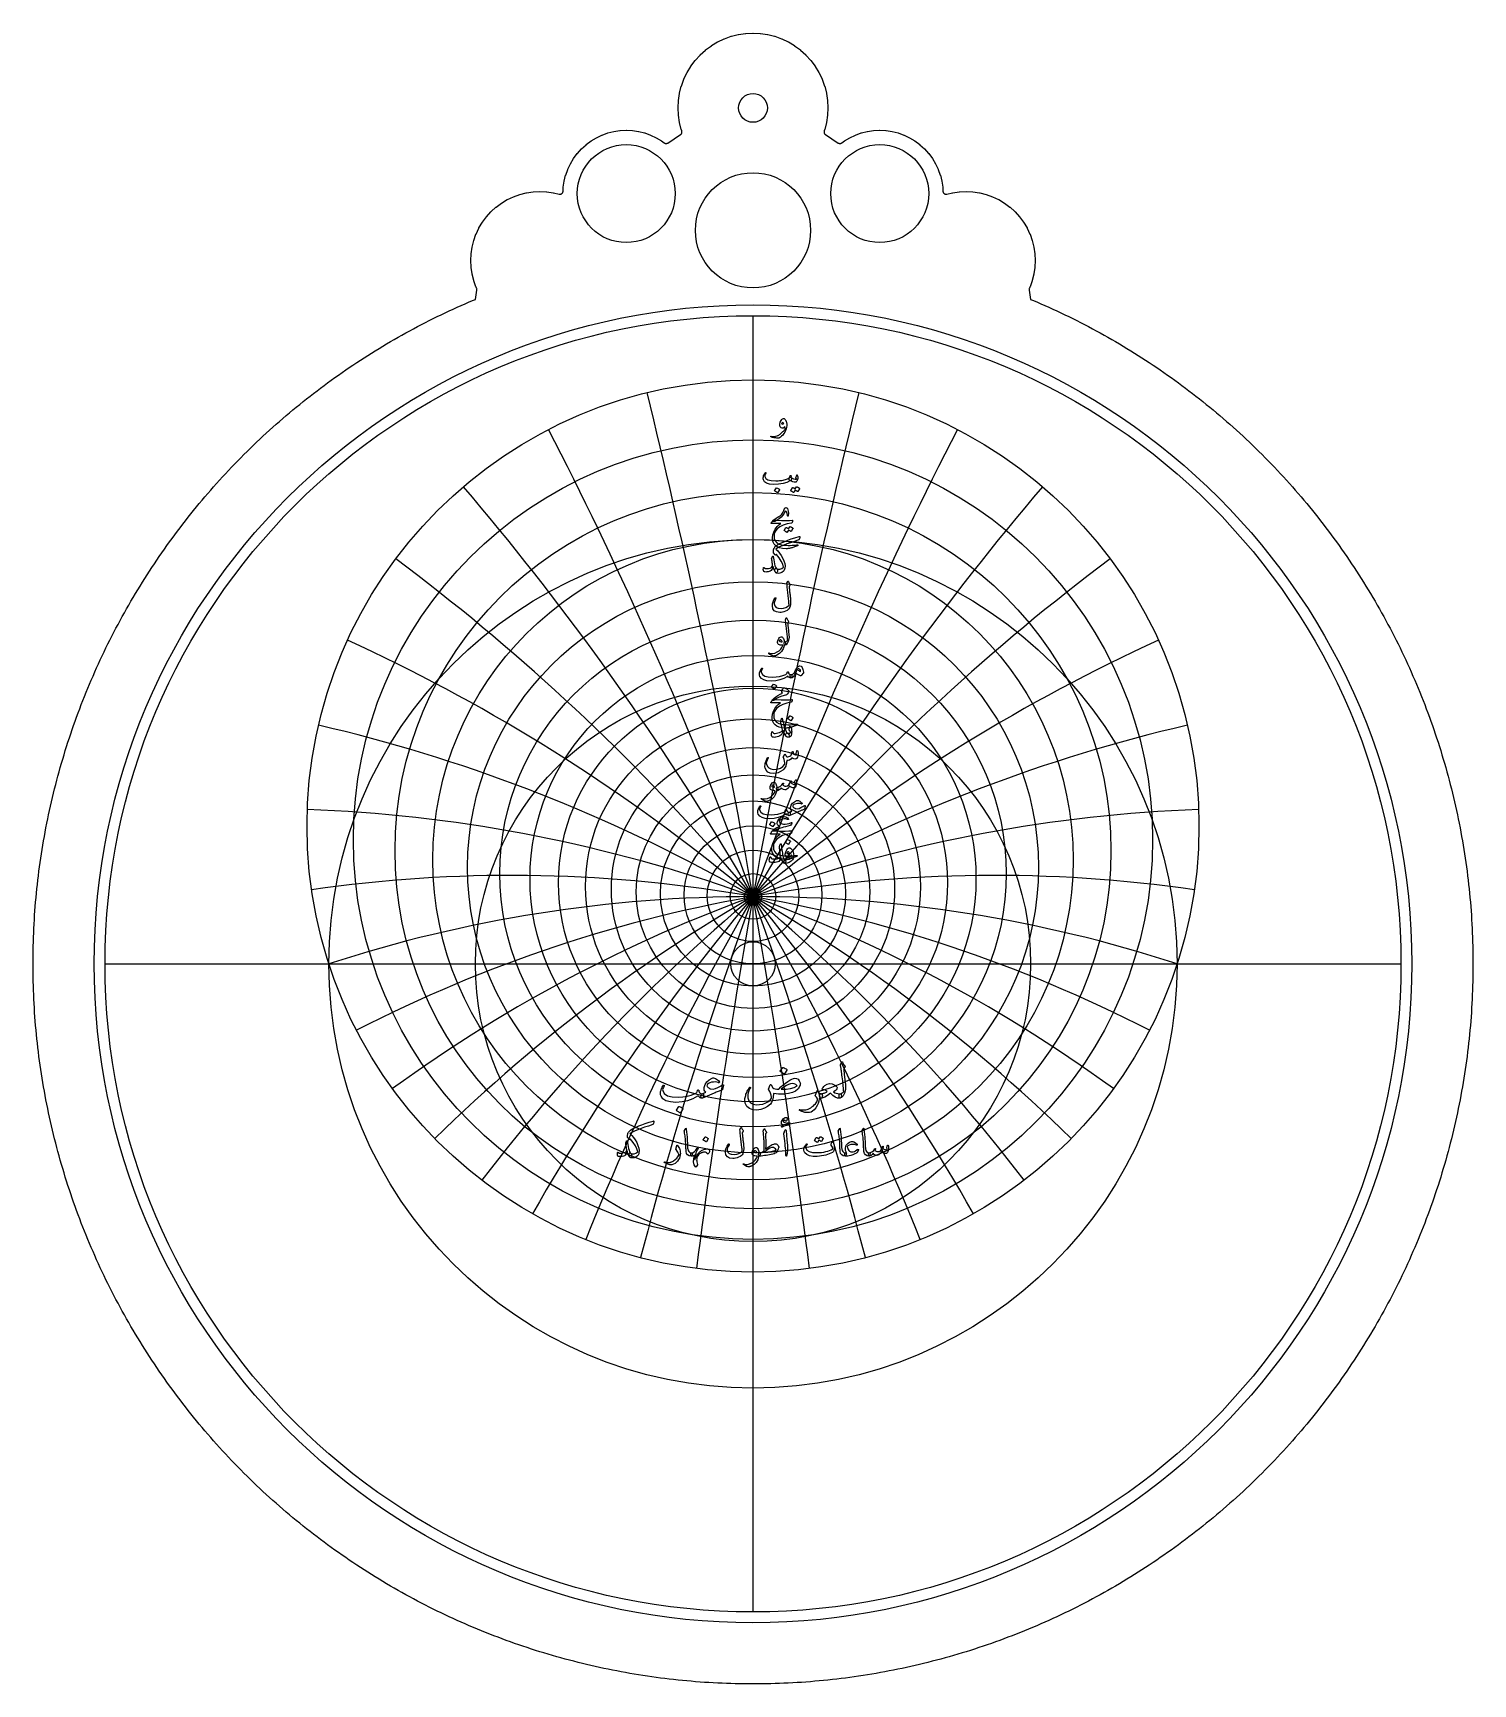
# Model space of a CAD drawing. Header units: millimetres. Extents: x -68 to 68, y -68 to 87.
import ezdxf

# ---------------------------------------------------------------- set-up
doc = ezdxf.new("R2010")
doc.units = ezdxf.units.MM
for name, color, linetype in [('CUT_INNER', 6, 'Continuous'), ('CUT_OUTER', 1, 'Continuous'), ('ENGRAVE', 7, 'Continuous'), ('ENGRAVE_FINE', 8, 'Continuous'), ('GUIDE', 3, 'Continuous'), ('TEXT', 5, 'Continuous')]:
    doc.layers.add(name, color=color, linetype=linetype)

msp = doc.modelspace()

# ---------------------------------------------------------------- linework, layer by layer
at = {"layer": 'CUT_INNER'}
for centre, radius in [((0, 80.2248), 1.35), ((-11.88, 72.1923), 4.59), ((11.88, 72.1923), 4.59), ((0, 68.7498), 5.4), ((0, 0), 2.075)]:
    msp.add_circle(centre, radius, dxfattribs=at)
at = {"layer": 'CUT_OUTER'}
msp.add_lwpolyline([(67.4987, -0.4142), (67.4949, -0.8283), (67.4886, -1.2425), (67.4797, -1.6565), (67.4682, -2.0705), (67.4543, -2.4845), (67.4377, -2.8983), (67.4187, -3.3121), (67.3971, -3.7257), (67.373, -4.1391), (67.3463, -4.5525), (67.3171, -4.9656), (67.2854, -5.3786), (67.2511, -5.7913), (67.2143, -6.2039), (67.175, -6.6162), (67.1331, -7.0282), (67.0887, -7.44), (67.0418, -7.8515), (66.9924, -8.2627), (66.9404, -8.6736), (66.8859, -9.0842), (66.8289, -9.4944), (66.7694, -9.9043), (66.7074, -10.3138), (66.6428, -10.7229), (66.5758, -11.1316), (66.5062, -11.5399), (66.4342, -11.9478), (66.3596, -12.3552), (66.2826, -12.7621), (66.203, -13.1686), (66.121, -13.5746), (66.0364, -13.98), (65.9494, -14.3849), (65.8599, -14.7893), (65.7679, -15.1932), (65.6734, -15.5964), (65.5765, -15.9991), (65.4771, -16.4012), (65.3752, -16.8026), (65.2709, -17.2034), (65.1641, -17.6036), (65.0549, -18.0031), (64.9432, -18.4019), (64.8291, -18.8001), (64.7125, -19.1975), (64.5935, -19.5942), (64.472, -19.9902), (64.3482, -20.3854), (64.2219, -20.7799), (64.0932, -21.1735), (63.962, -21.5664), (63.8285, -21.9584), (63.6926, -22.3497), (63.5542, -22.7401), (63.4135, -23.1296), (63.2704, -23.5183), (63.1249, -23.906), (62.977, -24.2929), (62.8268, -24.6789), (62.6742, -25.0639), (62.5192, -25.448), (62.3619, -25.8311), (62.2022, -26.2133), (62.0402, -26.5945), (61.8758, -26.9746), (61.7092, -27.3538), (61.5402, -27.7319), (61.3688, -28.109), (61.1952, -28.485), (61.0193, -28.86), (60.841, -29.2338), (60.6605, -29.6066), (60.4777, -29.9782), (60.2926, -30.3488), (60.1053, -30.7181), (59.9157, -31.0864), (59.7238, -31.4534), (59.5297, -31.8193), (59.3333, -32.1839), (59.1347, -32.5474), (58.9339, -32.9096), (58.7309, -33.2706), (58.5256, -33.6304), (58.3182, -33.9888), (58.1085, -34.346), (57.8967, -34.7019), (57.6827, -35.0565), (57.4665, -35.4098), (57.2481, -35.7617), (57.0276, -36.1123), (56.805, -36.4616), (56.5802, -36.8094), (56.3532, -37.1559), (56.1242, -37.501), (55.893, -37.8447), (55.6598, -38.1869), (55.4244, -38.5277), (55.187, -38.8671), (54.9475, -39.2049), (54.7059, -39.5414), (54.4622, -39.8763), (54.2165, -40.2097), (53.9688, -40.5416), (53.719, -40.872), (53.4672, -41.2008), (53.2134, -41.5281), (52.9576, -41.8539), (52.6998, -42.178), (52.44, -42.5006), (52.1782, -42.8215), (51.9145, -43.1409), (51.6488, -43.4586), (51.3812, -43.7747), (51.1116, -44.0892), (50.8401, -44.402), (50.5667, -44.7131), (50.2914, -45.0225), (50.0142, -45.3302), (49.7351, -45.6363), (49.4542, -45.9406), (49.1713, -46.2431), (48.8867, -46.544), (48.6002, -46.8431), (48.3118, -47.1404), (48.0217, -47.4359), (47.7297, -47.7297), (47.4359, -48.0217), (47.1404, -48.3118), (46.8431, -48.6002), (46.544, -48.8867), (46.2431, -49.1713), (45.9406, -49.4542), (45.6363, -49.7351), (45.3302, -50.0142), (45.0225, -50.2914), (44.7131, -50.5667), (44.402, -50.8401), (44.0892, -51.1116), (43.7747, -51.3812), (43.4586, -51.6488), (43.1409, -51.9145), (42.8215, -52.1782), (42.5006, -52.44), (42.178, -52.6998), (41.8539, -52.9576), (41.5281, -53.2134), (41.2008, -53.4672), (40.872, -53.719), (40.5416, -53.9688), (40.2097, -54.2165), (39.8763, -54.4622), (39.5414, -54.7059), (39.2049, -54.9475), (38.8671, -55.187), (38.5277, -55.4244), (38.1869, -55.6598), (37.8447, -55.893), (37.501, -56.1242), (37.1559, -56.3532), (36.8094, -56.5802), (36.4616, -56.805), (36.1123, -57.0276), (35.7617, -57.2481), (35.4098, -57.4665), (35.0565, -57.6827), (34.7019, -57.8967), (34.346, -58.1085), (33.9888, -58.3182), (33.6304, -58.5256), (33.2706, -58.7309), (32.9096, -58.9339), (32.5474, -59.1347), (32.1839, -59.3333), (31.8193, -59.5297), (31.4534, -59.7238), (31.0864, -59.9157), (30.7181, -60.1053), (30.3488, -60.2926), (29.9782, -60.4777), (29.6066, -60.6605), (29.2338, -60.841), (28.86, -61.0193), (28.485, -61.1952), (28.109, -61.3688), (27.7319, -61.5402), (27.3538, -61.7092), (26.9746, -61.8758), (26.5945, -62.0402), (26.2133, -62.2022), (25.8311, -62.3619), (25.448, -62.5192), (25.0639, -62.6742), (24.6789, -62.8268), (24.2929, -62.977), (23.906, -63.1249), (23.5183, -63.2704), (23.1296, -63.4135), (22.7401, -63.5542), (22.3497, -63.6926), (21.9584, -63.8285), (21.5664, -63.962), (21.1735, -64.0932), (20.7799, -64.2219), (20.3854, -64.3482), (19.9902, -64.472), (19.5942, -64.5935), (19.1975, -64.7125), (18.8001, -64.8291), (18.4019, -64.9432), (18.0031, -65.0549), (17.6036, -65.1641), (17.2034, -65.2709), (16.8026, -65.3752), (16.4012, -65.4771), (15.9991, -65.5765), (15.5964, -65.6734), (15.1932, -65.7679), (14.7893, -65.8599), (14.3849, -65.9494), (13.98, -66.0364), (13.5746, -66.121), (13.1686, -66.203), (12.7621, -66.2826), (12.3552, -66.3596), (11.9478, -66.4342), (11.5399, -66.5062), (11.1316, -66.5758), (10.7229, -66.6428), (10.3138, -66.7074), (9.9043, -66.7694), (9.4944, -66.8289), (9.0842, -66.8859), (8.6736, -66.9404), (8.2627, -66.9924), (7.8515, -67.0418), (7.44, -67.0887), (7.0282, -67.1331), (6.6162, -67.175), (6.2039, -67.2143), (5.7913, -67.2511), (5.3786, -67.2854), (4.9656, -67.3171), (4.5525, -67.3463), (4.1391, -67.373), (3.7257, -67.3971), (3.3121, -67.4187), (2.8983, -67.4377), (2.4845, -67.4543), (2.0705, -67.4682), (1.6565, -67.4797), (1.2425, -67.4886), (0.8283, -67.4949), (0.4142, -67.4987), (0, -67.5), (-0.4142, -67.4987), (-0.8283, -67.4949), (-1.2425, -67.4886), (-1.6565, -67.4797), (-2.0705, -67.4682), (-2.4845, -67.4543), (-2.8983, -67.4377), (-3.3121, -67.4187), (-3.7257, -67.3971), (-4.1391, -67.373), (-4.5525, -67.3463), (-4.9656, -67.3171), (-5.3786, -67.2854), (-5.7913, -67.2511), (-6.2039, -67.2143), (-6.6162, -67.175), (-7.0282, -67.1331), (-7.44, -67.0887), (-7.8515, -67.0418), (-8.2627, -66.9924), (-8.6736, -66.9404), (-9.0842, -66.8859), (-9.4944, -66.8289), (-9.9043, -66.7694), (-10.3138, -66.7074), (-10.7229, -66.6428), (-11.1316, -66.5758), (-11.5399, -66.5062), (-11.9478, -66.4342), (-12.3552, -66.3596), (-12.7621, -66.2826), (-13.1686, -66.203), (-13.5746, -66.121), (-13.98, -66.0364), (-14.3849, -65.9494), (-14.7893, -65.8599), (-15.1932, -65.7679), (-15.5964, -65.6734), (-15.9991, -65.5765), (-16.4012, -65.4771), (-16.8026, -65.3752), (-17.2034, -65.2709), (-17.6036, -65.1641), (-18.0031, -65.0549), (-18.4019, -64.9432), (-18.8001, -64.8291), (-19.1975, -64.7125), (-19.5942, -64.5935), (-19.9902, -64.472), (-20.3854, -64.3482), (-20.7799, -64.2219), (-21.1735, -64.0932), (-21.5664, -63.962), (-21.9584, -63.8285), (-22.3497, -63.6926), (-22.7401, -63.5542), (-23.1296, -63.4135), (-23.5183, -63.2704), (-23.906, -63.1249), (-24.2929, -62.977), (-24.6789, -62.8268), (-25.0639, -62.6742), (-25.448, -62.5192), (-25.8311, -62.3619), (-26.2133, -62.2022), (-26.5945, -62.0402), (-26.9746, -61.8758), (-27.3538, -61.7092), (-27.7319, -61.5402), (-28.109, -61.3688), (-28.485, -61.1952), (-28.86, -61.0193), (-29.2338, -60.841), (-29.6066, -60.6605), (-29.9782, -60.4777), (-30.3488, -60.2926), (-30.7181, -60.1053), (-31.0864, -59.9157), (-31.4534, -59.7238), (-31.8193, -59.5297), (-32.1839, -59.3333), (-32.5474, -59.1347), (-32.9096, -58.9339), (-33.2706, -58.7309), (-33.6304, -58.5256), (-33.9888, -58.3182), (-34.346, -58.1085), (-34.7019, -57.8967), (-35.0565, -57.6827), (-35.4098, -57.4665), (-35.7617, -57.2481), (-36.1123, -57.0276), (-36.4616, -56.805), (-36.8094, -56.5802), (-37.1559, -56.3532), (-37.501, -56.1242), (-37.8447, -55.893), (-38.1869, -55.6598), (-38.5277, -55.4244), (-38.8671, -55.187), (-39.2049, -54.9475), (-39.5414, -54.7059), (-39.8763, -54.4622), (-40.2097, -54.2165), (-40.5416, -53.9688), (-40.872, -53.719), (-41.2008, -53.4672), (-41.5281, -53.2134), (-41.8539, -52.9576), (-42.178, -52.6998), (-42.5006, -52.44), (-42.8215, -52.1782), (-43.1409, -51.9145), (-43.4586, -51.6488), (-43.7747, -51.3812), (-44.0892, -51.1116), (-44.402, -50.8401), (-44.7131, -50.5667), (-45.0225, -50.2914), (-45.3302, -50.0142), (-45.6363, -49.7351), (-45.9406, -49.4542), (-46.2431, -49.1713), (-46.544, -48.8867), (-46.8431, -48.6002), (-47.1404, -48.3118), (-47.4359, -48.0217), (-47.7297, -47.7297), (-48.0217, -47.4359), (-48.3118, -47.1404), (-48.6002, -46.8431), (-48.8867, -46.544), (-49.1713, -46.2431), (-49.4542, -45.9406), (-49.7351, -45.6363), (-50.0142, -45.3302), (-50.2914, -45.0225), (-50.5667, -44.7131), (-50.8401, -44.402), (-51.1116, -44.0892), (-51.3812, -43.7747), (-51.6488, -43.4586), (-51.9145, -43.1409), (-52.1782, -42.8215), (-52.44, -42.5006), (-52.6998, -42.178), (-52.9576, -41.8539), (-53.2134, -41.5281), (-53.4672, -41.2008), (-53.719, -40.872), (-53.9688, -40.5416), (-54.2165, -40.2097), (-54.4622, -39.8763), (-54.7059, -39.5414), (-54.9475, -39.2049), (-55.187, -38.8671), (-55.4244, -38.5277), (-55.6598, -38.1869), (-55.893, -37.8447), (-56.1242, -37.501), (-56.3532, -37.1559), (-56.5802, -36.8094), (-56.805, -36.4616), (-57.0276, -36.1123), (-57.2481, -35.7617), (-57.4665, -35.4098), (-57.6827, -35.0565), (-57.8967, -34.7019), (-58.1085, -34.346), (-58.3182, -33.9888), (-58.5256, -33.6304), (-58.7309, -33.2706), (-58.9339, -32.9096), (-59.1347, -32.5474), (-59.3333, -32.1839), (-59.5297, -31.8193), (-59.7238, -31.4534), (-59.9157, -31.0864), (-60.1053, -30.7181), (-60.2926, -30.3488), (-60.4777, -29.9782), (-60.6605, -29.6066), (-60.841, -29.2338), (-61.0193, -28.86), (-61.1952, -28.485), (-61.3688, -28.109), (-61.5402, -27.7319), (-61.7092, -27.3538), (-61.8758, -26.9746), (-62.0402, -26.5945), (-62.2022, -26.2133), (-62.3619, -25.8311), (-62.5192, -25.448), (-62.6742, -25.0639), (-62.8268, -24.6789), (-62.977, -24.2929), (-63.1249, -23.906), (-63.2704, -23.5183), (-63.4135, -23.1296), (-63.5542, -22.7401), (-63.6926, -22.3497), (-63.8285, -21.9584), (-63.962, -21.5664), (-64.0932, -21.1735), (-64.2219, -20.7799), (-64.3482, -20.3854), (-64.472, -19.9902), (-64.5935, -19.5942), (-64.7125, -19.1975), (-64.8291, -18.8001), (-64.9432, -18.4019), (-65.0549, -18.0031), (-65.1641, -17.6036), (-65.2709, -17.2034), (-65.3752, -16.8026), (-65.4771, -16.4012), (-65.5765, -15.9991), (-65.6734, -15.5964), (-65.7679, -15.1932), (-65.8599, -14.7893), (-65.9494, -14.3849), (-66.0364, -13.98), (-66.121, -13.5746), (-66.203, -13.1686), (-66.2826, -12.7621), (-66.3596, -12.3552), (-66.4342, -11.9478), (-66.5062, -11.5399), (-66.5758, -11.1316), (-66.6428, -10.7229), (-66.7074, -10.3138), (-66.7694, -9.9043), (-66.8289, -9.4944), (-66.8859, -9.0842), (-66.9404, -8.6736), (-66.9924, -8.2627), (-67.0418, -7.8515), (-67.0887, -7.44), (-67.1331, -7.0282), (-67.175, -6.6162), (-67.2143, -6.2039), (-67.2511, -5.7913), (-67.2854, -5.3786), (-67.3171, -4.9656), (-67.3463, -4.5525), (-67.373, -4.1391), (-67.3971, -3.7257), (-67.4187, -3.3121), (-67.4377, -2.8983), (-67.4543, -2.4845), (-67.4682, -2.0705), (-67.4797, -1.6565), (-67.4886, -1.2425), (-67.4949, -0.8283), (-67.4987, -0.4142), (-67.5, 0), (-67.4987, 0.4142), (-67.4949, 0.8283), (-67.4886, 1.2425), (-67.4797, 1.6565), (-67.4682, 2.0705), (-67.4543, 2.4845), (-67.4377, 2.8983), (-67.4187, 3.3121), (-67.3971, 3.7257), (-67.373, 4.1391), (-67.3463, 4.5525), (-67.3171, 4.9656), (-67.2854, 5.3786), (-67.2511, 5.7913), (-67.2143, 6.2039), (-67.175, 6.6162), (-67.1331, 7.0282), (-67.0887, 7.44), (-67.0418, 7.8515), (-66.9924, 8.2627), (-66.9404, 8.6736), (-66.8859, 9.0842), (-66.8289, 9.4944), (-66.7694, 9.9043), (-66.7074, 10.3138), (-66.6428, 10.7229), (-66.5758, 11.1316), (-66.5062, 11.5399), (-66.4342, 11.9478), (-66.3596, 12.3552), (-66.2826, 12.7621), (-66.203, 13.1686), (-66.121, 13.5746), (-66.0364, 13.98), (-65.9494, 14.3849), (-65.8599, 14.7893), (-65.7679, 15.1932), (-65.6734, 15.5964), (-65.5765, 15.9991), (-65.4771, 16.4012), (-65.3752, 16.8026), (-65.2709, 17.2034), (-65.1641, 17.6036), (-65.0549, 18.0031), (-64.9432, 18.4019), (-64.8291, 18.8001), (-64.7125, 19.1975), (-64.5935, 19.5942), (-64.472, 19.9902), (-64.3482, 20.3854), (-64.2219, 20.7799), (-64.0932, 21.1735), (-63.962, 21.5664), (-63.8285, 21.9584), (-63.6926, 22.3497), (-63.5542, 22.7401), (-63.4135, 23.1296), (-63.2704, 23.5183), (-63.1249, 23.906), (-62.977, 24.2929), (-62.8268, 24.6789), (-62.6742, 25.0639), (-62.5192, 25.448), (-62.3619, 25.8311), (-62.2022, 26.2133), (-62.0402, 26.5945), (-61.8758, 26.9746), (-61.7092, 27.3538), (-61.5402, 27.7319), (-61.3688, 28.109), (-61.1952, 28.485), (-61.0193, 28.86), (-60.841, 29.2338), (-60.6605, 29.6066), (-60.4777, 29.9782), (-60.2926, 30.3488), (-60.1053, 30.7181), (-59.9157, 31.0864), (-59.7238, 31.4534), (-59.5297, 31.8193), (-59.3333, 32.1839), (-59.1347, 32.5474), (-58.9339, 32.9096), (-58.7309, 33.2706), (-58.5256, 33.6304), (-58.3182, 33.9888), (-58.1085, 34.346), (-57.8967, 34.7019), (-57.6827, 35.0565), (-57.4665, 35.4098), (-57.2481, 35.7617), (-57.0276, 36.1123), (-56.805, 36.4616), (-56.5802, 36.8094), (-56.3532, 37.1559), (-56.1242, 37.501), (-55.893, 37.8447), (-55.6598, 38.1869), (-55.4244, 38.5277), (-55.187, 38.8671), (-54.9475, 39.2049), (-54.7059, 39.5414), (-54.4622, 39.8763), (-54.2165, 40.2097), (-53.9688, 40.5416), (-53.719, 40.872), (-53.4672, 41.2008), (-53.2134, 41.5281), (-52.9576, 41.8539), (-52.6998, 42.178), (-52.44, 42.5006), (-52.1782, 42.8215), (-51.9145, 43.1409), (-51.6488, 43.4586), (-51.3812, 43.7747), (-51.1116, 44.0892), (-50.8401, 44.402), (-50.5667, 44.7131), (-50.2914, 45.0225), (-50.0142, 45.3302), (-49.7351, 45.6363), (-49.4542, 45.9406), (-49.1713, 46.2431), (-48.8867, 46.544), (-48.6002, 46.8431), (-48.3118, 47.1404), (-48.0217, 47.4359), (-47.7297, 47.7297), (-47.4359, 48.0217), (-47.1404, 48.3118), (-46.8431, 48.6002), (-46.544, 48.8867), (-46.2431, 49.1713), (-45.9406, 49.4542), (-45.6363, 49.7351), (-45.3302, 50.0142), (-45.0225, 50.2914), (-44.7131, 50.5667), (-44.402, 50.8401), (-44.0892, 51.1116), (-43.7747, 51.3812), (-43.4586, 51.6488), (-43.1409, 51.9145), (-42.8215, 52.1782), (-42.5006, 52.44), (-42.178, 52.6998), (-41.8539, 52.9576), (-41.5281, 53.2134), (-41.2008, 53.4672), (-40.872, 53.719), (-40.5416, 53.9688), (-40.2097, 54.2165), (-39.8763, 54.4622), (-39.5414, 54.7059), (-39.2049, 54.9475), (-38.8671, 55.187), (-38.5277, 55.4244), (-38.1869, 55.6598), (-37.8447, 55.893), (-37.501, 56.1242), (-37.1559, 56.3532), (-36.8094, 56.5802), (-36.4616, 56.805), (-36.1123, 57.0276), (-35.7617, 57.2481), (-35.4098, 57.4665), (-35.0565, 57.6827), (-34.7019, 57.8967), (-34.346, 58.1085), (-33.9888, 58.3182), (-33.6304, 58.5256), (-33.2706, 58.7309), (-32.9096, 58.9339), (-32.5474, 59.1347), (-32.1839, 59.3333), (-31.8193, 59.5297), (-31.4534, 59.7238), (-31.0864, 59.9157), (-30.7181, 60.1053), (-30.3488, 60.2926), (-29.9782, 60.4777), (-29.6066, 60.6605), (-29.2338, 60.841), (-28.86, 61.0193), (-28.485, 61.1952), (-28.109, 61.3688), (-27.7319, 61.5402), (-27.3538, 61.7092), (-26.9746, 61.8758), (-26.5945, 62.0402), (-26.2133, 62.2022), (-26.0311, 62.2783), (-25.8872, 63.1415), (-25.8837, 63.1716), (-25.8833, 63.202), (-25.886, 63.2322), (-25.8917, 63.262), (-25.9004, 63.2911), (-25.9119, 63.3191), (-25.9636, 63.4283), (-25.9692, 63.4419), (-26.1785, 64.0268), (-26.1828, 64.0409), (-26.3337, 64.6434), (-26.3366, 64.6579), (-26.4277, 65.2723), (-26.4292, 65.287), (-26.4596, 65.9074), (-26.4596, 65.9221), (-26.4292, 66.5426), (-26.4277, 66.5572), (-26.3366, 67.1717), (-26.3337, 67.1861), (-26.1828, 67.7887), (-26.1785, 67.8028), (-25.9692, 68.3876), (-25.9636, 68.4012), (-25.698, 68.9628), (-25.6911, 68.9757), (-25.3717, 69.5086), (-25.3635, 69.5208), (-24.9935, 70.0197), (-24.9842, 70.0311), (-24.567, 70.4914), (-24.5566, 70.5018), (-24.0963, 70.9189), (-24.085, 70.9283), (-23.586, 71.2983), (-23.5738, 71.3065), (-23.041, 71.6258), (-23.028, 71.6328), (-22.4664, 71.8984), (-22.4529, 71.904), (-21.868, 72.1133), (-21.8539, 72.1175), (-21.2513, 72.2685), (-21.2369, 72.2713), (-20.6224, 72.3625), (-20.6078, 72.3639), (-19.9874, 72.3944), (-19.9726, 72.3944), (-19.3522, 72.3639), (-19.3376, 72.3625), (-18.7231, 72.2713), (-18.7087, 72.2685), (-18.1817, 72.1365), (-18.1528, 72.1307), (-18.1235, 72.1278), (-18.0941, 72.1278), (-18.0648, 72.1307), (-18.0359, 72.1365), (-18.0077, 72.145), (-17.9805, 72.1563), (-17.9546, 72.1702), (-17.9301, 72.1865), (-17.9073, 72.2052), (-17.8865, 72.226), (-17.8678, 72.2488), (-17.8515, 72.2733), (-17.8376, 72.2992), (-17.8263, 72.3264), (-17.8178, 72.3546), (-17.8121, 72.3835), (-17.8092, 72.4128), (-17.7918, 72.7671), (-17.7903, 72.7818), (-17.7069, 73.3438), (-17.7041, 73.3583), (-17.566, 73.9094), (-17.5617, 73.9235), (-17.3703, 74.4585), (-17.3647, 74.4721), (-17.1218, 74.9857), (-17.1148, 74.9987), (-16.8227, 75.486), (-16.8145, 75.4983), (-16.4761, 75.9547), (-16.4667, 75.966), (-16.0852, 76.387), (-16.0748, 76.3974), (-15.6538, 76.779), (-15.6424, 76.7883), (-15.186, 77.1268), (-15.1738, 77.135), (-14.6864, 77.4271), (-14.6734, 77.434), (-14.1598, 77.677), (-14.1462, 77.6826), (-13.6112, 77.874), (-13.5971, 77.8783), (-13.046, 78.0163), (-13.0316, 78.0192), (-12.4695, 78.1026), (-12.4549, 78.104), (-11.8874, 78.1319), (-11.8726, 78.1319), (-11.3051, 78.104), (-11.2905, 78.1026), (-10.7284, 78.0192), (-10.714, 78.0163), (-10.1629, 77.8783), (-10.1488, 77.874), (-9.6138, 77.6826), (-9.6002, 77.677), (-9.0866, 77.434), (-9.0736, 77.4271), (-8.5862, 77.135), (-8.574, 77.1268), (-8.3283, 76.9446), (-8.3029, 76.9277), (-8.2759, 76.9135), (-8.2476, 76.902), (-8.2182, 76.8935), (-8.1882, 76.8881), (-8.1577, 76.8857), (-8.1272, 76.8864), (-8.0969, 76.8903), (-8.0671, 76.8972), (-8.0382, 76.907), (-8.0105, 76.9198), (-7.9842, 76.9353), (-6.7941, 77.7221), (-6.7711, 77.7389), (-6.7498, 77.7579), (-6.7304, 77.7787), (-6.7131, 77.8013), (-6.698, 77.8255), (-6.6852, 77.851), (-6.6749, 77.8776), (-6.6672, 77.905), (-6.6621, 77.933), (-6.6598, 77.9614), (-6.6601, 77.9899), (-6.6631, 78.0183), (-6.6688, 78.0462), (-6.6771, 78.0734), (-6.7152, 78.18), (-6.7195, 78.1941), (-6.8833, 78.8481), (-6.8862, 78.8625), (-6.9851, 79.5294), (-6.9866, 79.544), (-7.0196, 80.2174), (-7.0196, 80.2321), (-6.9866, 80.9055), (-6.9851, 80.9201), (-6.8862, 81.587), (-6.8833, 81.6014), (-6.7195, 82.2554), (-6.7152, 82.2695), (-6.4881, 82.9043), (-6.4825, 82.9179), (-6.1942, 83.5273), (-6.1873, 83.5403), (-5.8407, 84.1186), (-5.8325, 84.1308), (-5.4309, 84.6723), (-5.4216, 84.6837), (-4.9688, 85.1832), (-4.9584, 85.1936), (-4.4589, 85.6464), (-4.4475, 85.6557), (-3.906, 86.0573), (-3.8938, 86.0655), (-3.3155, 86.4121), (-3.3025, 86.419), (-2.6931, 86.7073), (-2.6795, 86.7129), (-2.0447, 86.94), (-2.0307, 86.9443), (-1.3767, 87.1081), (-1.3622, 87.111), (-0.6954, 87.2099), (-0.6807, 87.2113), (-0.0074, 87.2444), (0.0074, 87.2444), (0.6807, 87.2113), (0.6954, 87.2099), (1.3622, 87.111), (1.3767, 87.1081), (2.0307, 86.9443), (2.0447, 86.94), (2.6795, 86.7129), (2.6931, 86.7073), (3.3025, 86.419), (3.3155, 86.4121), (3.8938, 86.0655), (3.906, 86.0573), (4.4475, 85.6557), (4.4589, 85.6464), (4.9584, 85.1936), (4.9688, 85.1832), (5.4216, 84.6837), (5.4309, 84.6723), (5.8325, 84.1308), (5.8407, 84.1186), (6.1873, 83.5403), (6.1942, 83.5273), (6.4825, 82.9179), (6.4881, 82.9043), (6.7152, 82.2695), (6.7195, 82.2554), (6.8833, 81.6014), (6.8862, 81.587), (6.9851, 80.9201), (6.9866, 80.9055), (7.0196, 80.2321), (7.0196, 80.2174), (6.9866, 79.544), (6.9851, 79.5294), (6.8862, 78.8625), (6.8833, 78.8481), (6.7195, 78.1941), (6.7152, 78.18), (6.6771, 78.0734), (6.6688, 78.0462), (6.6631, 78.0183), (6.6601, 77.9899), (6.6598, 77.9614), (6.6621, 77.933), (6.6672, 77.905), (6.6749, 77.8776), (6.6852, 77.851), (6.698, 77.8255), (6.7131, 77.8013), (6.7304, 77.7787), (6.7498, 77.7579), (6.7711, 77.7389), (6.7941, 77.7221), (7.9842, 76.9353), (8.0105, 76.9198), (8.0382, 76.907), (8.0671, 76.8972), (8.0969, 76.8903), (8.1272, 76.8864), (8.1577, 76.8857), (8.1882, 76.8881), (8.2182, 76.8935), (8.2476, 76.902), (8.2759, 76.9135), (8.3029, 76.9277), (8.3283, 76.9446), (8.574, 77.1268), (8.5862, 77.135), (9.0736, 77.4271), (9.0866, 77.434), (9.6002, 77.677), (9.6138, 77.6826), (10.1488, 77.874), (10.1629, 77.8783), (10.714, 78.0163), (10.7284, 78.0192), (11.2905, 78.1026), (11.3051, 78.104), (11.8726, 78.1319), (11.8874, 78.1319), (12.4549, 78.104), (12.4695, 78.1026), (13.0316, 78.0192), (13.046, 78.0163), (13.5971, 77.8783), (13.6112, 77.874), (14.1462, 77.6826), (14.1598, 77.677), (14.6734, 77.434), (14.6864, 77.4271), (15.1738, 77.135), (15.186, 77.1268), (15.6424, 76.7883), (15.6538, 76.779), (16.0748, 76.3974), (16.0852, 76.387), (16.4667, 75.966), (16.4761, 75.9547), (16.8145, 75.4983), (16.8227, 75.486), (17.1148, 74.9987), (17.1218, 74.9857), (17.3647, 74.4721), (17.3703, 74.4585), (17.5617, 73.9235), (17.566, 73.9094), (17.7041, 73.3583), (17.7069, 73.3438), (17.7903, 72.7818), (17.7918, 72.7671), (17.8092, 72.4128), (17.8121, 72.3835), (17.8178, 72.3546), (17.8263, 72.3264), (17.8376, 72.2992), (17.8515, 72.2733), (17.8678, 72.2488), (17.8865, 72.226), (17.9073, 72.2052), (17.9301, 72.1865), (17.9546, 72.1702), (17.9805, 72.1563), (18.0077, 72.145), (18.0359, 72.1365), (18.0648, 72.1307), (18.0941, 72.1278), (18.1235, 72.1278), (18.1528, 72.1307), (18.1817, 72.1365), (18.7087, 72.2685), (18.7231, 72.2713), (19.3376, 72.3625), (19.3522, 72.3639), (19.9726, 72.3944), (19.9874, 72.3944), (20.6078, 72.3639), (20.6224, 72.3625), (21.2369, 72.2713), (21.2513, 72.2685), (21.8539, 72.1175), (21.868, 72.1133), (22.4529, 71.904), (22.4664, 71.8984), (23.028, 71.6328), (23.041, 71.6258), (23.5738, 71.3065), (23.586, 71.2983), (24.085, 70.9283), (24.0963, 70.9189), (24.5566, 70.5018), (24.567, 70.4914), (24.9842, 70.0311), (24.9935, 70.0197), (25.3635, 69.5208), (25.3717, 69.5086), (25.6911, 68.9757), (25.698, 68.9628), (25.9636, 68.4012), (25.9692, 68.3876), (26.1785, 67.8028), (26.1828, 67.7887), (26.3337, 67.1861), (26.3366, 67.1717), (26.4277, 66.5572), (26.4292, 66.5426), (26.4596, 65.9221), (26.4596, 65.9074), (26.4292, 65.287), (26.4277, 65.2723), (26.3366, 64.6579), (26.3337, 64.6434), (26.1828, 64.0409), (26.1785, 64.0268), (25.9692, 63.4419), (25.9636, 63.4283), (25.9119, 63.3191), (25.9004, 63.2911), (25.8917, 63.262), (25.886, 63.2322), (25.8833, 63.202), (25.8837, 63.1716), (25.8872, 63.1415), (26.0311, 62.2783), (26.2133, 62.2022), (26.5945, 62.0402), (26.9746, 61.8758), (27.3538, 61.7092), (27.7319, 61.5402), (28.109, 61.3688), (28.485, 61.1952), (28.86, 61.0193), (29.2338, 60.841), (29.6066, 60.6605), (29.9782, 60.4777), (30.3488, 60.2926), (30.7181, 60.1053), (31.0864, 59.9157), (31.4534, 59.7238), (31.8193, 59.5297), (32.1839, 59.3333), (32.5474, 59.1347), (32.9096, 58.9339), (33.2706, 58.7309), (33.6304, 58.5256), (33.9888, 58.3182), (34.346, 58.1085), (34.7019, 57.8967), (35.0565, 57.6827), (35.4098, 57.4665), (35.7617, 57.2481), (36.1123, 57.0276), (36.4616, 56.805), (36.8094, 56.5802), (37.1559, 56.3532), (37.501, 56.1242), (37.8447, 55.893), (38.1869, 55.6598), (38.5277, 55.4244), (38.8671, 55.187), (39.2049, 54.9475), (39.5414, 54.7059), (39.8763, 54.4622), (40.2097, 54.2165), (40.5416, 53.9688), (40.872, 53.719), (41.2008, 53.4672), (41.5281, 53.2134), (41.8539, 52.9576), (42.178, 52.6998), (42.5006, 52.44), (42.8215, 52.1782), (43.1409, 51.9145), (43.4586, 51.6488), (43.7747, 51.3812), (44.0892, 51.1116), (44.402, 50.8401), (44.7131, 50.5667), (45.0225, 50.2914), (45.3302, 50.0142), (45.6363, 49.7351), (45.9406, 49.4542), (46.2431, 49.1713), (46.544, 48.8867), (46.8431, 48.6002), (47.1404, 48.3118), (47.4359, 48.0217), (47.7297, 47.7297), (48.0217, 47.4359), (48.3118, 47.1404), (48.6002, 46.8431), (48.8867, 46.544), (49.1713, 46.2431), (49.4542, 45.9406), (49.7351, 45.6363), (50.0142, 45.3302), (50.2914, 45.0225), (50.5667, 44.7131), (50.8401, 44.402), (51.1116, 44.0892), (51.3812, 43.7747), (51.6488, 43.4586), (51.9145, 43.1409), (52.1782, 42.8215), (52.44, 42.5006), (52.6998, 42.178), (52.9576, 41.8539), (53.2134, 41.5281), (53.4672, 41.2008), (53.719, 40.872), (53.9688, 40.5416), (54.2165, 40.2097), (54.4622, 39.8763), (54.7059, 39.5414), (54.9475, 39.2049), (55.187, 38.8671), (55.4244, 38.5277), (55.6598, 38.1869), (55.893, 37.8447), (56.1242, 37.501), (56.3532, 37.1559), (56.5802, 36.8094), (56.805, 36.4616), (57.0276, 36.1123), (57.2481, 35.7617), (57.4665, 35.4098), (57.6827, 35.0565), (57.8967, 34.7019), (58.1085, 34.346), (58.3182, 33.9888), (58.5256, 33.6304), (58.7309, 33.2706), (58.9339, 32.9096), (59.1347, 32.5474), (59.3333, 32.1839), (59.5297, 31.8193), (59.7238, 31.4534), (59.9157, 31.0864), (60.1053, 30.7181), (60.2926, 30.3488), (60.4777, 29.9782), (60.6605, 29.6066), (60.841, 29.2338), (61.0193, 28.86), (61.1952, 28.485), (61.3688, 28.109), (61.5402, 27.7319), (61.7092, 27.3538), (61.8758, 26.9746), (62.0402, 26.5945), (62.2022, 26.2133), (62.3619, 25.8311), (62.5192, 25.448), (62.6742, 25.0639), (62.8268, 24.6789), (62.977, 24.2929), (63.1249, 23.906), (63.2704, 23.5183), (63.4135, 23.1296), (63.5542, 22.7401), (63.6926, 22.3497), (63.8285, 21.9584), (63.962, 21.5664), (64.0932, 21.1735), (64.2219, 20.7799), (64.3482, 20.3854), (64.472, 19.9902), (64.5935, 19.5942), (64.7125, 19.1975), (64.8291, 18.8001), (64.9432, 18.4019), (65.0549, 18.0031), (65.1641, 17.6036), (65.2709, 17.2034), (65.3752, 16.8026), (65.4771, 16.4012), (65.5765, 15.9991), (65.6734, 15.5964), (65.7679, 15.1932), (65.8599, 14.7893), (65.9494, 14.3849), (66.0364, 13.98), (66.121, 13.5746), (66.203, 13.1686), (66.2826, 12.7621), (66.3596, 12.3552), (66.4342, 11.9478), (66.5062, 11.5399), (66.5758, 11.1316), (66.6428, 10.7229), (66.7074, 10.3138), (66.7694, 9.9043), (66.8289, 9.4944), (66.8859, 9.0842), (66.9404, 8.6736), (66.9924, 8.2627), (67.0418, 7.8515), (67.0887, 7.44), (67.1331, 7.0282), (67.175, 6.6162), (67.2143, 6.2039), (67.2511, 5.7913), (67.2854, 5.3786), (67.3171, 4.9656), (67.3463, 4.5525), (67.373, 4.1391), (67.3971, 3.7257), (67.4187, 3.3121), (67.4377, 2.8983), (67.4543, 2.4845), (67.4682, 2.0705), (67.4797, 1.6565), (67.4886, 1.2425), (67.4949, 0.8283), (67.4987, 0.4142), (67.5, 0)], close=True, dxfattribs=at)
at = {"layer": 'ENGRAVE'}
for points in [[(0, -60.75), (0, 60.75)], [(-60.75, 0), (60.75, 0)]]:
    msp.add_lwpolyline(points, dxfattribs=at)
for centre, radius in [((0, 0), 60.75), ((0, 12.9209), 41.8128), ((0, 11.6414), 37.4659), ((0, 10.6029), 33.562), ((0, 0), 39.7663), ((0, 9.7522), 30.0141), ((0, 9.0503), 26.7554), ((0, 8.4686), 23.7335), ((0, 7.9855), 20.9064), ((0, 0), 26.0306), ((0, 7.5846), 18.2399), ((0, 7.2532), 15.7058), ((0, 6.9818), 13.2802), ((0, 6.7627), 10.9424), ((0, 6.5904), 8.6745), ((0, 6.4604), 6.4604), ((0, 6.3697), 4.2856), ((0, 6.3161), 2.1365), ((0, 6.2984), 0.81)]:
    msp.add_circle(centre, radius, dxfattribs=at)
msp.add_arc((0, -122.3881), 128.6865, 72, 108, dxfattribs=at)
msp.add_arc((0, -122.3881), 128.6865, 72, 108, dxfattribs=at)
at = {"layer": 'ENGRAVE_FINE'}
for centre, radius, start, end in [((-729.8172, -122.3881), 741.0759, 7.2741385, 13.7327429), ((-729.8172, -122.3881), 741.0759, 7.2741385, 13.7327429), ((729.8172, -122.3881), 741.0759, 166.2672571, 172.7258615), ((729.8172, -122.3881), 741.0759, 166.2672571, 172.7258615), ((-353.5632, -122.3881), 376.2541, 14.600687, 27.283105), ((-353.5632, -122.3881), 376.2541, 14.600687, 27.283105), ((353.5632, -122.3881), 376.2541, 152.716895, 165.399313), ((353.5632, -122.3881), 376.2541, 152.716895, 165.399313), ((-222.8915, -122.3881), 257.3729, 22.032702, 40.487991), ((-222.8915, -122.3881), 257.3729, 22.032702, 40.487991), ((222.8915, -122.3881), 257.3729, 139.512009, 157.967298), ((222.8915, -122.3881), 257.3729, 139.512009, 157.967298), ((-153.3626, -122.3881), 200.2006, 29.62447, 53.218263), ((-153.3626, -122.3881), 200.2006, 29.62447, 53.218263), ((153.3626, -122.3881), 200.2006, 126.781737, 150.37553), ((153.3626, -122.3881), 200.2006, 126.781737, 150.37553), ((-107.9808, -122.3881), 167.9883, 37.431974, 65.38611), ((-107.9808, -122.3881), 167.9883, 37.431974, 65.38611), ((107.9808, -122.3881), 167.9883, 114.61389, 142.568026), ((107.9808, -122.3881), 167.9883, 114.61389, 142.568026), ((-74.2972, -122.3881), 148.5943, 45.513129, 76.945134), ((-74.2972, -122.3881), 148.5943, 45.513129, 76.945134), ((74.2972, -122.3881), 148.5943, 103.054866, 134.486871), ((74.2972, -122.3881), 148.5943, 103.054866, 134.486871), ((-46.838, -122.3881), 136.9453, 53.927662, 87.885106), ((-46.838, -122.3881), 136.9453, 53.927662, 87.885106), ((46.838, -122.3881), 136.9453, 92.114894, 126.072338), ((46.838, -122.3881), 136.9453, 92.114894, 126.072338), ((-22.6909, -122.3881), 130.6717, 62.736443, 98.224064), ((-22.6909, -122.3881), 130.6717, 62.736443, 98.224064), ((22.6909, -122.3881), 130.6717, 81.775936, 117.263557), ((22.6909, -122.3881), 130.6717, 81.775936, 117.263557)]:
    msp.add_arc(centre, radius, start, end, dxfattribs=at)
at = {"layer": 'GUIDE'}
msp.add_circle((0, 0), 61.7625, dxfattribs=at)
at = {"layer": 'TEXT'}
for points in [[(2.5616, 50.7695), (2.6272, 50.9218), (2.6981, 51.03), (2.7745, 51.0942), (2.8562, 51.1144), (2.9074, 51.1055), (2.9568, 51.0785), (3.0044, 51.0336), (3.0502, 50.9707), (3.0722, 50.9344), (3.0916, 50.8971), (3.1082, 50.8589), (3.1221, 50.8198), (3.134, 50.7796), (3.1445, 50.7381), (3.1538, 50.6952), (3.1616, 50.651), (3.169, 50.5524), (3.1625, 50.4363), (3.1421, 50.3027), (3.1077, 50.1516), (3.057, 49.9951), (2.9874, 49.8453), (2.8989, 49.7023), (2.7916, 49.566), (2.6791, 49.4472), (2.5787, 49.3603), (2.4904, 49.3053), (2.4143, 49.2821), (2.3366, 49.2781), (2.2473, 49.2803), (2.1462, 49.2889), (2.0335, 49.3037), (1.9763, 49.313), (1.9235, 49.323), (1.8748, 49.3337), (1.8305, 49.345), (1.7902, 49.3566), (1.7537, 49.3679), (1.721, 49.379), (1.6922, 49.3899), (1.6751, 49.3994), (1.6634, 49.4097), (1.6572, 49.4209), (1.6563, 49.433), (1.6619, 49.4452), (1.6715, 49.4528), (1.6852, 49.4559), (1.703, 49.4546), (1.8415, 49.4411), (1.9769, 49.4402), (2.1092, 49.4519), (2.2383, 49.4762), (2.2781, 49.4885), (2.3223, 49.5076), (2.3706, 49.5334), (2.4233, 49.566), (2.4802, 49.6053), (2.5414, 49.6513), (2.6069, 49.7041), (2.6766, 49.7636), (2.7449, 49.8251), (2.8059, 49.8839), (2.8598, 49.9401), (2.9065, 49.9935), (2.9458, 50.0445), (2.9775, 50.0932), (3.0015, 50.1397), (3.0179, 50.1839), (3.0085, 50.2508), (2.9981, 50.3007), (2.9869, 50.3335), (2.9748, 50.3492), (2.9018, 50.2632), (2.8194, 50.2172), (2.7276, 50.2111), (2.6263, 50.245), (2.5428, 50.3182), (2.5041, 50.43), (2.5104, 50.5805), (2.5616, 50.7695)], [(2.8886, 50.6366), (2.8356, 50.7008), (2.7808, 50.7246), (2.7242, 50.708), (2.6658, 50.651), (2.7134, 50.6124), (2.7664, 50.5971), (2.8248, 50.6052), (2.8886, 50.6366)], [(3.5514, 45.6044), (3.5549, 45.6027), (3.5582, 45.6009), (3.5612, 45.5991), (3.564, 45.5973), (3.5668, 45.5952), (3.5698, 45.5928), (3.5731, 45.5899), (3.5766, 45.5865), (3.6055, 45.5524), (3.617, 45.5039), (3.6109, 45.441), (3.5874, 45.3637), (3.5656, 45.3168), (3.5433, 45.2874), (3.5207, 45.2755), (3.4975, 45.2811), (3.4859, 45.2867), (3.476, 45.2892), (3.4679, 45.2885), (3.4616, 45.2847), (3.167, 45.1235), (2.8149, 45.0099), (2.4053, 44.9438), (1.9383, 44.9254), (1.5606, 44.9578), (1.2754, 45.044), (1.0828, 45.1841), (0.9826, 45.3781), (0.9671, 45.4697), (0.9638, 45.5613), (0.9725, 45.653), (0.9934, 45.7446), (1.0219, 45.8256), (1.0572, 45.9), (1.0992, 45.9675), (1.1479, 46.0284), (1.1571, 46.036), (1.1667, 46.041), (1.1768, 46.0432), (1.1874, 46.0428), (1.1973, 46.0385), (1.2054, 46.0329), (1.2117, 46.0259), (1.2161, 46.0176), (1.2182, 46.0095), (1.217, 45.9997), (1.2128, 45.988), (1.2054, 45.9745), (1.1533, 45.8982), (1.1191, 45.8236), (1.103, 45.7509), (1.1048, 45.6799), (1.1901, 45.5021), (1.3886, 45.3745), (1.7003, 45.2973), (2.1251, 45.2703), (2.2418, 45.2721), (2.3582, 45.2775), (2.4744, 45.2865), (2.5904, 45.2991), (2.7054, 45.3152), (2.819, 45.335), (2.9309, 45.3583), (3.0413, 45.3853), (3.1484, 45.4158), (3.2362, 45.4464), (3.3046, 45.4769), (3.3538, 45.5074), (3.3728, 45.5236), (3.3902, 45.5434), (3.406, 45.5667), (3.4203, 45.5937), (3.4337, 45.6238), (3.4468, 45.6565), (3.4597, 45.692), (3.4724, 45.7302), (3.4773, 45.7419), (3.485, 45.7518), (3.4953, 45.7598), (3.5083, 45.7661), (3.5222, 45.7695), (3.5353, 45.7688), (3.5474, 45.7641), (3.5586, 45.7553), (3.5676, 45.7432), (3.573, 45.7284), (3.5748, 45.7109), (3.573, 45.6907)], [(3.4436, 45.317), (3.4046, 45.3541), (3.3844, 45.4006), (3.383, 45.4565), (3.4005, 45.5218), (3.4385, 45.5804), (3.4733, 45.6161), (3.5049, 45.6289), (3.5335, 45.6188), (3.6682, 45.5297), (3.8029, 45.467), (3.9376, 45.4309), (4.0724, 45.4212), (4.0771, 45.4221), (4.0805, 45.4248), (4.0825, 45.4293), (4.0832, 45.4356), (4.0798, 45.4475), (4.0697, 45.4652), (4.0528, 45.4888), (4.0293, 45.5182), (4.0248, 45.5272), (4.0221, 45.5362), (4.0212, 45.5452), (4.0221, 45.5542), (4.1083, 45.8021), (4.1123, 45.8115), (4.1173, 45.8182), (4.1231, 45.8223), (4.1299, 45.8236), (4.1366, 45.8225), (4.1424, 45.8191), (4.1474, 45.8135), (4.1514, 45.8056), (4.1784, 45.725), (4.1945, 45.6449), (4.1999, 45.5652), (4.1945, 45.4859), (4.177, 45.3873), (4.1532, 45.3072), (4.1231, 45.2454), (4.0867, 45.2021), (4.0591, 45.1783), (4.0338, 45.1607), (4.0106, 45.1495), (3.9897, 45.1446), (3.8694, 45.1419), (3.7382, 45.1697), (3.5963, 45.2281), (3.4436, 45.317)], [(2.1898, 44.6057), (2.1943, 44.6102), (2.2006, 44.6129), (2.2086, 44.6138), (2.2185, 44.6129), (2.2884, 44.5846), (2.3541, 44.55), (2.4159, 44.5091), (2.4736, 44.462), (2.4792, 44.4548), (2.4817, 44.4476), (2.481, 44.4404), (2.4772, 44.4332), (2.3083, 44.1602), (2.302, 44.1537), (2.294, 44.1521), (2.2841, 44.1555), (2.2724, 44.1638), (2.2623, 44.1709), (2.2464, 44.1817), (2.2246, 44.1961), (2.197, 44.2141), (2.1631, 44.2356), (2.1224, 44.2608), (2.075, 44.2895), (2.0209, 44.3218), (2.0137, 44.3272), (2.0101, 44.3326), (2.0101, 44.338), (2.0137, 44.3434)], [(4.0832, 44.7063), (4.0876, 44.7108), (4.0939, 44.7134), (4.102, 44.7143), (4.1119, 44.7134), (4.1473, 44.7002), (4.1815, 44.6856), (4.2146, 44.6697), (4.2466, 44.6524), (4.2777, 44.6335), (4.3081, 44.6129), (4.3379, 44.5904), (4.367, 44.5661), (4.3726, 44.5587), (4.3751, 44.5509), (4.3744, 44.5426), (4.3706, 44.5338), (4.1981, 44.2608), (4.1934, 44.2572), (4.1864, 44.2572), (4.1772, 44.2608), (4.1658, 44.2679), (4.1579, 44.2746), (4.1451, 44.2837), (4.1274, 44.2952), (4.1047, 44.3093), (4.0769, 44.326), (4.0436, 44.3456), (4.005, 44.3682), (3.961, 44.3937), (3.8245, 44.1817), (3.8182, 44.1752), (3.8101, 44.1736), (3.8002, 44.177), (3.7885, 44.1853), (3.7784, 44.1925), (3.7625, 44.2033), (3.7407, 44.2177), (3.7131, 44.2356), (3.6792, 44.2572), (3.6385, 44.2823), (3.5912, 44.3111), (3.5371, 44.3434), (3.5314, 44.3488), (3.529, 44.3542), (3.5296, 44.3596), (3.5335, 44.365), (3.7095, 44.6272), (3.714, 44.6317), (3.7203, 44.6344), (3.7284, 44.6353), (3.7382, 44.6344), (3.7683, 44.6246), (3.7975, 44.6133), (3.8258, 44.6004), (3.8532, 44.5859), (3.8797, 44.5701), (3.9053, 44.5531), (3.93, 44.535), (3.9538, 44.5158)], [(1.8269, 41.5076), (1.8482, 41.5326), (1.8727, 41.5574), (1.9003, 41.582), (1.9311, 41.6064), (1.965, 41.6308), (2.0021, 41.6553), (2.0422, 41.6802), (2.0856, 41.7052), (2.2778, 41.8188), (2.4341, 41.919), (2.5544, 42.0056), (2.6389, 42.0788), (2.7042, 42.1509), (2.7601, 42.227), (2.8066, 42.3072), (2.8437, 42.3914), (2.8597, 42.4335), (2.8755, 42.4736), (2.8911, 42.5116), (2.9065, 42.5477), (2.9215, 42.5813), (2.9357, 42.6119), (2.9493, 42.6396), (2.9622, 42.6645), (2.9907, 42.7069), (3.0224, 42.7372), (3.0572, 42.7554), (3.0951, 42.7615), (3.1322, 42.7554), (3.1679, 42.7372), (3.2023, 42.7069), (3.2353, 42.6645), (3.2764, 42.5674), (3.3026, 42.4273), (3.3141, 42.2441), (3.3107, 42.0178), (3.3085, 41.9973), (3.3017, 41.9827), (3.2905, 41.974), (3.2748, 41.9711), (3.2586, 41.9742), (3.246, 41.9836), (3.2371, 41.9993), (3.2317, 42.0214), (3.2041, 42.1943), (3.1643, 42.3178), (3.1124, 42.3919), (3.0484, 42.4166), (3.032, 42.4136), (3.0152, 42.4049), (2.9979, 42.3903), (2.9802, 42.3698), (2.9723, 42.3576), (2.9631, 42.3425), (2.9526, 42.3244), (2.9407, 42.3034), (2.9274, 42.2795), (2.9128, 42.2526), (2.8969, 42.2229), (2.8796, 42.1902), (2.7767, 42.0218), (2.6371, 41.8651), (2.4606, 41.72), (2.2473, 41.5866), (2.245, 41.5853), (2.2383, 41.5812), (2.2271, 41.5745), (2.2113, 41.5651), (2.1911, 41.5529), (2.1664, 41.5381), (2.1372, 41.5206), (2.1036, 41.5004), (2.0324, 41.4685), (1.9625, 41.4591), (1.894, 41.4721), (1.8269, 41.5076)], [(2.2149, 41.5687), (2.6759, 41.5525), (3.0745, 41.5507), (3.4106, 41.5633), (3.6844, 41.5902), (3.6928, 41.5912), (3.7001, 41.5907), (3.7063, 41.5885), (3.7113, 41.5848), (3.715, 41.5798), (3.7171, 41.5736), (3.7177, 41.5663), (3.7167, 41.5579), (3.7096, 41.5251), (3.7028, 41.495), (3.6961, 41.4676), (3.6897, 41.4429), (3.6836, 41.4209), (3.6776, 41.4016), (3.6719, 41.385), (3.6664, 41.3711), (3.6547, 41.3488), (3.6412, 41.3324), (3.626, 41.3219), (3.6089, 41.3172), (3.1939, 41.242), (2.8329, 41.1241), (2.5257, 40.9635), (2.2724, 40.7603), (2.1444, 40.6141), (2.0515, 40.4594), (1.9935, 40.2962), (1.9706, 40.1244), (1.9926, 39.8547), (2.0802, 39.6349), (2.2333, 39.4649), (2.452, 39.3448), (2.5654, 39.3084), (2.6901, 39.2783), (2.8259, 39.2545), (2.973, 39.237), (3.1311, 39.2255), (3.2999, 39.2199), (3.4796, 39.2201), (3.67, 39.2262), (3.7377, 39.23), (3.8043, 39.2343), (3.8697, 39.239), (3.9341, 39.2442), (3.9968, 39.2498), (4.0576, 39.2558), (4.1163, 39.2623), (4.173, 39.2693), (4.1903, 39.2702), (4.2026, 39.2657), (4.21, 39.2558), (4.2125, 39.2406), (4.2111, 39.2228), (4.2071, 39.2091), (4.2004, 39.1995), (4.1909, 39.1939), (4.0894, 39.151), (3.9933, 39.1121), (3.9026, 39.0773), (3.8173, 39.0466), (3.7376, 39.0196), (3.6637, 38.9963), (3.5957, 38.9765), (3.5335, 38.9603), (3.475, 38.9484), (3.418, 38.9379), (3.3627, 38.9287), (3.3089, 38.9208), (3.2565, 38.9148), (3.2052, 38.9109), (3.155, 38.9094), (3.1059, 38.91), (2.7709, 38.9361), (2.4916, 38.9927), (2.2679, 39.0798), (2.1, 39.1975), (1.9767, 39.3445), (1.8907, 39.5163), (1.842, 39.7128), (1.8305, 39.934), (1.8658, 40.2084), (1.95, 40.4747), (2.0831, 40.7329), (2.2652, 40.983), (2.3364, 41.0587), (2.417, 41.1312), (2.5071, 41.2006), (2.6065, 41.2669), (1.7371, 41.2741), (1.7162, 41.283), (1.7075, 41.2992), (1.7108, 41.3226), (1.7263, 41.3531), (1.7555, 41.3976), (1.782, 41.4375), (1.8058, 41.473), (1.8269, 41.504), (1.8453, 41.5303), (1.861, 41.5516), (1.8741, 41.568), (1.8844, 41.5794), (1.9077, 41.5815), (1.9706, 41.5803), (2.073, 41.5761), (2.2149, 41.5687)], [(3.4616, 40.9687), (3.4661, 40.9732), (3.4724, 40.9759), (3.4805, 40.9768), (3.4903, 40.9759), (3.5257, 40.9626), (3.56, 40.948), (3.5931, 40.9321), (3.6251, 40.9148), (3.6562, 40.8959), (3.6866, 40.8753), (3.7164, 40.8528), (3.7454, 40.8286), (3.751, 40.8212), (3.7535, 40.8133), (3.7528, 40.805), (3.749, 40.7962), (3.5766, 40.5232), (3.5719, 40.5196), (3.5649, 40.5196), (3.5557, 40.5232), (3.5442, 40.5304), (3.5364, 40.537), (3.5236, 40.5461), (3.5058, 40.5576), (3.4832, 40.5717), (3.4553, 40.5884), (3.4221, 40.6081), (3.3835, 40.6306), (3.3395, 40.6561), (3.2029, 40.4441), (3.1966, 40.4376), (3.1886, 40.4361), (3.1787, 40.4394), (3.167, 40.4477), (3.1569, 40.4549), (3.141, 40.4657), (3.1192, 40.4801), (3.0916, 40.498), (3.0576, 40.5196), (3.017, 40.5447), (2.9696, 40.5735), (2.9155, 40.6058), (2.9099, 40.6112), (2.9074, 40.6166), (2.9081, 40.622), (2.9119, 40.6274), (3.088, 40.8896), (3.0925, 40.8941), (3.0987, 40.8968), (3.1068, 40.8977), (3.1167, 40.8968), (3.1468, 40.8871), (3.176, 40.8757), (3.2043, 40.8628), (3.2317, 40.8483), (3.2582, 40.8325), (3.2838, 40.8155), (3.3085, 40.7975), (3.3323, 40.7783)], [(4.3203, 40.0619), (4.3566, 40.0685), (4.3796, 40.0593), (4.389, 40.0343), (4.3849, 39.9937), (4.3454, 39.8356), (4.3333, 39.7952), (4.3185, 39.7637), (4.301, 39.7413), (4.2808, 39.7278), (3.8761, 39.5952), (3.5101, 39.4705), (3.1827, 39.3536), (2.894, 39.2446), (2.6443, 39.143), (2.4341, 39.0483), (2.2634, 38.9607), (2.1323, 38.8799), (2.3164, 38.7003), (2.4844, 38.5027), (2.6362, 38.2871), (2.7718, 38.0536), (2.8958, 37.7815), (2.973, 37.5291), (3.0035, 37.2964), (2.9874, 37.0836), (2.9631, 36.9879), (2.9335, 36.9093), (2.8984, 36.8478), (2.858, 36.8033), (2.6901, 36.6884), (2.5275, 36.6201), (2.3703, 36.5985), (2.2185, 36.6237), (2.1534, 36.6574), (2.1053, 36.7117), (2.0744, 36.7867), (2.0604, 36.8824), (2.0611, 36.9587), (2.0739, 37.0153), (2.0988, 37.0521), (2.1359, 37.0692), (2.1545, 37.0683), (2.1781, 37.062), (2.2066, 37.0503), (2.2401, 37.0333), (2.3779, 36.9861), (2.5293, 36.9955), (2.6941, 37.0616), (2.8724, 37.1842), (2.7938, 37.4556), (2.655, 37.7419), (2.4561, 38.043), (2.197, 38.359), (2.1896, 38.3641), (2.1817, 38.3653), (2.1734, 38.3624), (2.1646, 38.3554), (2.1251, 38.3231), (2.1159, 38.3165), (2.1062, 38.315), (2.0961, 38.3183), (2.0856, 38.3267), (1.9131, 38.5207), (1.9091, 38.5355), (1.9077, 38.5692), (1.9091, 38.6217), (1.9131, 38.6931), (1.9199, 38.769), (1.9293, 38.8314), (1.9414, 38.8804), (1.9562, 38.9159), (1.9817, 38.961), (2.0079, 39.003), (2.0347, 39.0418), (2.0622, 39.0775), (2.0904, 39.1103), (2.1193, 39.1404), (2.1488, 39.1678), (2.179, 39.1925), (2.3256, 39.2878), (2.5068, 39.387), (2.7226, 39.4899), (2.973, 39.5967), (3.2579, 39.7073), (3.5775, 39.8217), (3.9316, 39.9399), (4.3203, 40.0619)], [(2.1395, 36.6668), (2.0696, 36.7396), (2.0074, 36.8536), (1.9529, 37.009), (1.9059, 37.2057), (1.8994, 37.2273), (1.8907, 37.2309), (1.8797, 37.2165), (1.8664, 37.1842), (1.8553, 37.1537), (1.8435, 37.1235), (1.8311, 37.0936), (1.8179, 37.0638), (1.8043, 37.0343), (1.7905, 37.005), (1.7765, 36.9759), (1.7622, 36.947), (1.7025, 36.868), (1.6239, 36.8069), (1.5265, 36.7638), (1.4102, 36.7387), (1.297, 36.727), (1.2018, 36.7243), (1.1245, 36.7306), (1.0652, 36.7458), (1.0123, 36.7831), (0.979, 36.8518), (0.9655, 36.952), (0.9718, 37.0836), (0.9768, 37.1058), (0.9844, 37.1222), (0.9947, 37.1327), (1.0078, 37.1375), (1.0226, 37.1377), (1.0347, 37.1348), (1.0441, 37.1287), (1.0509, 37.1195), (1.0713, 37.091), (1.1003, 37.0701), (1.1378, 37.0568), (1.1838, 37.0512), (1.21, 37.0499), (1.2381, 37.0494), (1.2684, 37.0499), (1.3006, 37.0512), (1.3346, 37.0535), (1.3702, 37.0566), (1.4073, 37.0607), (1.4461, 37.0656), (1.6069, 37.1002), (1.7263, 37.1536), (1.8045, 37.2259), (1.8413, 37.3171), (1.8394, 37.3366), (1.8372, 37.3593), (1.8349, 37.3851), (1.8323, 37.4141), (1.829, 37.4464), (1.8247, 37.4824), (1.8192, 37.5219), (1.8125, 37.565), (1.8056, 37.6089), (1.7991, 37.6508), (1.793, 37.6906), (1.7874, 37.7285), (1.7818, 37.7643), (1.7757, 37.7981), (1.7692, 37.8298), (1.7622, 37.8596), (1.7521, 37.9169), (1.747, 37.9629), (1.7467, 37.9977), (1.7515, 38.0213), (1.8269, 38.1865), (1.833, 38.1944), (1.8404, 38.2), (1.8491, 38.2034), (1.8592, 38.2045), (1.8691, 38.2027), (1.8772, 38.1973), (1.8835, 38.1883), (1.888, 38.1758), (1.9109, 38.0352), (1.9401, 37.8722), (1.9756, 37.6867), (2.0173, 37.4788), (2.0595, 37.3148), (2.1107, 37.186), (2.1709, 37.0921), (2.2401, 37.0333), (2.2652, 37.0126), (2.2832, 36.983), (2.294, 36.9443), (2.2976, 36.8967), (2.2937, 36.8334), (2.2823, 36.7764), (2.2632, 36.7256), (2.2365, 36.6812), (2.2169, 36.6601), (2.1943, 36.6506), (2.1684, 36.6529), (2.1395, 36.6668)], [(3.2532, 35.8404), (3.2595, 35.8514), (3.2676, 35.8592), (3.2775, 35.8639), (3.2892, 35.8655), (3.3008, 35.8635), (3.3107, 35.8574), (3.3188, 35.8473), (3.3251, 35.8332), (3.3585, 35.7508), (3.3942, 35.6796), (3.4322, 35.6196), (3.4724, 35.5709), (3.4843, 35.5534), (3.4877, 35.5332), (3.4825, 35.5103), (3.4688, 35.4847), (3.46, 35.4723), (3.4517, 35.4604), (3.4439, 35.449), (3.4365, 35.438), (3.4295, 35.4277), (3.423, 35.4182), (3.4169, 35.4097), (3.4113, 35.4021), (3.4019, 35.3881), (3.3951, 35.3715), (3.3911, 35.3522), (3.3898, 35.3302), (3.394, 35.2681), (3.3996, 35.2004), (3.4066, 35.1271), (3.4149, 35.0482), (3.4243, 34.9636), (3.4347, 34.8735), (3.4459, 34.7777), (3.458, 34.6763), (3.4716, 34.5752), (3.4836, 34.4801), (3.4941, 34.391), (3.5029, 34.3081), (3.5104, 34.2309), (3.5168, 34.1594), (3.5221, 34.0935), (3.5263, 34.0332), (3.531, 33.8547), (3.5164, 33.6856), (3.4825, 33.526), (3.4293, 33.3757), (3.3774, 33.2875), (3.2972, 33.206), (3.1888, 33.1312), (3.052, 33.0632), (2.9038, 33.0068), (2.7646, 32.9671), (2.6344, 32.9439), (2.5131, 32.9374), (2.2095, 32.9792), (1.9922, 33.0937), (1.861, 33.281), (1.8161, 33.541), (1.8318, 33.7348), (1.8826, 33.9245), (1.9684, 34.1102), (2.0892, 34.2919), (2.0984, 34.3025), (2.108, 34.309), (2.1181, 34.3114), (2.1287, 34.3099), (2.1399, 34.3056), (2.1485, 34.3), (2.1543, 34.293), (2.1574, 34.2847), (2.1597, 34.2724), (2.1592, 34.2605), (2.1561, 34.249), (2.1503, 34.238), (2.0678, 34.0775), (2.011, 33.9407), (1.9798, 33.8278), (1.9742, 33.7386), (2.0342, 33.5466), (2.1637, 33.4126), (2.3629, 33.3365), (2.6317, 33.3183), (2.874, 33.3445), (3.0799, 33.4054), (3.2494, 33.5008), (3.3826, 33.6308), (3.3798, 33.6936), (3.3749, 33.7669), (3.3681, 33.8508), (3.3592, 33.9452), (3.3481, 34.0504), (3.3345, 34.1666), (3.3185, 34.2938), (3.2999, 34.432), (3.2824, 34.5746), (3.2658, 34.7149), (3.2501, 34.853), (3.2353, 34.9889), (3.2216, 35.1225), (3.2092, 35.2539), (3.1982, 35.383), (3.1886, 35.5098), (3.1742, 35.632), (3.1749, 35.6459), (3.1769, 35.6589), (3.1803, 35.6711), (3.185, 35.6823)], [(3.0359, 32.2284), (3.0601, 32.287), (3.079, 32.3335), (3.0925, 32.3678), (3.1005, 32.39), (3.1068, 32.4042), (3.1149, 32.4143), (3.1248, 32.4204), (3.1365, 32.4224), (3.1497, 32.4201), (3.1607, 32.4134), (3.1695, 32.4022), (3.176, 32.3865), (3.2058, 32.3094), (3.2416, 32.24), (3.2831, 32.1783), (3.3305, 32.1242), (3.3437, 32.1069), (3.3475, 32.0874), (3.3419, 32.0656), (3.3269, 32.0416), (3.2478, 31.9302), (3.2532, 31.8803), (3.2586, 31.8314), (3.264, 31.7833), (3.2694, 31.7362), (3.2748, 31.6899), (3.2802, 31.6446), (3.2856, 31.6001), (3.291, 31.5565), (3.3406, 31.1532), (3.3709, 30.838), (3.3819, 30.6107), (3.3736, 30.4715), (3.3058, 30.2189), (3.2173, 30.0323), (3.1082, 29.9117), (2.9784, 29.8572), (2.9748, 29.8572), (2.9712, 29.8572), (2.9676, 29.8572), (2.964, 29.8572), (2.9427, 29.8774), (2.929, 29.9236), (2.9229, 29.9959), (2.9245, 30.0943), (2.9279, 30.1307), (2.938, 30.1572), (2.9548, 30.1738), (2.9784, 30.1805), (3.0695, 30.1987), (3.1454, 30.2317), (3.2061, 30.2795), (3.2514, 30.3422), (3.2484, 30.4174), (3.2429, 30.503), (3.2349, 30.5988), (3.2245, 30.7051), (3.2118, 30.8211), (3.1971, 30.9467), (3.1804, 31.0816), (3.1616, 31.226), (3.1443, 31.3679), (3.1284, 31.4955), (3.1138, 31.6086), (3.1005, 31.7074), (3.0891, 31.7919), (3.0799, 31.8619), (3.0729, 31.9176), (3.0682, 31.9589), (3.0323, 32.1637), (3.0312, 32.1839), (3.0314, 32.2014), (3.0329, 32.2162), (3.0359, 32.2284)], [(2.9065, 29.8176), (2.8223, 29.5219), (2.6811, 29.2742), (2.4828, 29.0746), (2.2275, 28.9231), (2.1918, 28.9077), (2.1565, 28.8939), (2.1217, 28.8816), (2.0874, 28.871), (2.0537, 28.8621), (2.0209, 28.8552), (1.989, 28.8504), (1.958, 28.8476), (1.8808, 28.8586), (1.7784, 28.8988), (1.6509, 28.9682), (1.4982, 29.0668), (1.4818, 29.0809), (1.4721, 29.0946), (1.4692, 29.1079), (1.473, 29.1207), (1.4816, 29.1305), (1.4928, 29.135), (1.5067, 29.1341), (1.5233, 29.1278), (1.6821, 29.0764), (1.8601, 29.0766), (2.0575, 29.1285), (2.2742, 29.232), (2.4511, 29.3522), (2.5976, 29.4934), (2.7134, 29.6557), (2.7987, 29.8392), (2.7981, 29.8457), (2.7961, 29.8509), (2.7927, 29.8547), (2.788, 29.8572), (2.6642, 29.8643), (2.5589, 29.8787), (2.472, 29.9003), (2.4035, 29.929), (2.3506, 29.9735), (2.3173, 30.035), (2.3038, 30.1136), (2.3101, 30.2093), (2.3122, 30.2219), (2.3146, 30.2348), (2.3175, 30.248), (2.3209, 30.2613), (2.3247, 30.2752), (2.329, 30.2896), (2.3337, 30.3048), (2.3389, 30.3206), (2.3811, 30.4232), (2.4323, 30.5083), (2.4925, 30.5759), (2.5616, 30.626), (2.6324, 30.6534), (2.6973, 30.653), (2.7563, 30.6247), (2.8095, 30.5685), (2.856, 30.4904), (2.8913, 30.3997), (2.9153, 30.2964), (2.9281, 30.1805), (2.9352, 30.1806), (2.942, 30.181), (2.9486, 30.1815), (2.955, 30.1823), (2.9614, 30.1831), (2.9681, 30.1837), (2.9749, 30.184), (2.982, 30.1841), (3.0062, 30.1789), (3.0251, 30.1634), (3.0386, 30.1376), (3.0466, 30.1015), (3.05, 30.0617), (3.0493, 30.0215), (3.0446, 29.9809), (3.0359, 29.9398), (3.0244, 29.9036), (3.0116, 29.8778), (2.9975, 29.8623), (2.982, 29.8572), (2.9137, 29.8572), (2.9133, 29.8507), (2.9119, 29.8419), (2.9097, 29.8309), (2.9065, 29.8176)], [(2.7341, 30.22), (2.6964, 30.2858), (2.655, 30.3323), (2.6101, 30.3595), (2.5616, 30.3673), (2.5327, 30.3597), (2.5068, 30.3476), (2.4842, 30.331), (2.4646, 30.3098), (2.4583, 30.2986), (2.4574, 30.2865), (2.4619, 30.2735), (2.4718, 30.2596), (2.5089, 30.227), (2.5625, 30.2048), (2.6328, 30.1929), (2.7197, 30.1913), (2.7287, 30.1931), (2.7341, 30.1985), (2.7359, 30.2075), (2.7341, 30.22)], [(4.3975, 27.9323), (4.51, 27.8923), (4.6032, 27.7796), (4.6771, 27.5941), (4.7316, 27.3359), (4.7337, 27.3173), (4.7325, 27.3009), (4.7283, 27.2867), (4.7209, 27.2748), (4.5233, 27.0269), (4.5096, 27.0119), (4.4936, 27.0027), (4.4754, 26.9993), (4.455, 27.0018), (4.3207, 27.0476), (4.1945, 27.106), (4.0764, 27.1769), (3.9664, 27.2604), (3.8777, 27.0545), (3.7805, 26.9075), (3.6747, 26.8192), (3.5604, 26.7898), (3.5476, 26.7945), (3.5344, 26.8087), (3.5207, 26.8322), (3.5065, 26.8652), (3.4847, 26.947), (3.4769, 27.0125), (3.4829, 27.0619), (3.5029, 27.0952), (3.5146, 27.103), (3.5281, 27.1086), (3.5433, 27.112), (3.5604, 27.1131), (3.6421, 27.1271), (3.7221, 27.1652), (3.8002, 27.2277), (3.8766, 27.3143), (3.91, 27.3646), (3.9601, 27.4473), (4.0268, 27.5622), (4.1101, 27.7095), (4.1752, 27.807), (4.2448, 27.8766), (4.3189, 27.9184), (4.3975, 27.9323)], [(0.8191, 27.7023), (0.8319, 27.7163), (0.8452, 27.7221), (0.8589, 27.7199), (0.873, 27.7095), (0.8838, 27.6961), (0.8874, 27.6808), (0.8838, 27.6637), (0.873, 27.6449), (0.8182, 27.56), (0.7832, 27.4814), (0.7679, 27.4091), (0.7724, 27.3431), (0.8849, 27.1262), (1.1039, 26.9748), (1.4292, 26.889), (1.861, 26.8688), (2.1815, 26.8924), (2.4889, 26.9416), (2.7833, 27.0164), (3.0646, 27.1167), (3.1142, 27.1461), (3.1553, 27.1913), (3.1879, 27.2521), (3.2119, 27.3287), (3.22, 27.3505), (3.2335, 27.3655), (3.2523, 27.3738), (3.2766, 27.3754), (3.2939, 27.368), (3.3062, 27.353), (3.3136, 27.3303), (3.3161, 27.3), (3.3329, 27.225), (3.3799, 27.1688), (3.4569, 27.1316), (3.564, 27.1131), (3.6026, 27.1046), (3.6287, 27.0826), (3.6421, 27.0471), (3.643, 26.9982), (3.63, 26.907), (3.6125, 26.8419), (3.5905, 26.8028), (3.564, 26.7898), (3.4852, 26.8001), (3.4104, 26.8311), (3.3397, 26.8828), (3.273, 26.9551), (3.2674, 26.958), (3.2577, 26.956), (3.244, 26.949), (3.2263, 26.9371), (2.8913, 26.7485), (2.5257, 26.6137), (2.1296, 26.5329), (1.703, 26.506), (1.3087, 26.5329), (1.0024, 26.6137), (0.7841, 26.7485), (0.6539, 26.9371), (0.6242, 27.0424), (0.6144, 27.15), (0.6242, 27.2598), (0.6539, 27.3718), (0.6938, 27.476), (0.7347, 27.5658), (0.7765, 27.6413), (0.8191, 27.7023)], [(4.1388, 27.5802), (4.2062, 27.5241), (4.2825, 27.4778), (4.3679, 27.4414), (4.4622, 27.4149), (4.457, 27.4857), (4.4379, 27.5434), (4.4049, 27.5881), (4.358, 27.6197), (4.3039, 27.6361), (4.2493, 27.635), (4.1943, 27.6163), (4.1388, 27.5802)], [(2.1844, 24.7614), (2.6454, 24.7453), (3.044, 24.7435), (3.3801, 24.7561), (3.6538, 24.783), (3.6622, 24.784), (3.6695, 24.7835), (3.6757, 24.7813), (3.6808, 24.7776), (3.6845, 24.7726), (3.6866, 24.7664), (3.6872, 24.7591), (3.6862, 24.7507), (3.6791, 24.7179), (3.6722, 24.6878), (3.6656, 24.6604), (3.6592, 24.6357), (3.653, 24.6137), (3.6471, 24.5944), (3.6414, 24.5778), (3.6359, 24.5638), (3.6242, 24.5416), (3.6107, 24.5252), (3.5954, 24.5147), (3.5784, 24.51), (3.1634, 24.4347), (2.8023, 24.3168), (2.4952, 24.1563), (2.2419, 23.9531), (2.1139, 23.8069), (2.0209, 23.6522), (1.963, 23.4889), (1.9401, 23.3172), (1.9621, 23.0475), (2.0497, 22.8277), (2.2028, 22.6577), (2.4215, 22.5375), (2.5349, 22.5012), (2.6595, 22.4711), (2.7954, 22.4473), (2.9425, 22.4298), (3.1005, 22.4183), (3.2694, 22.4127), (3.449, 22.4129), (3.6394, 22.419), (3.7071, 22.4228), (3.7737, 22.4271), (3.8392, 22.4318), (3.9035, 22.4369), (3.9663, 22.4426), (4.027, 22.4486), (4.0857, 22.4551), (4.1424, 22.4621), (4.1597, 22.463), (4.1721, 22.4585), (4.1795, 22.4486), (4.182, 22.4333), (4.1806, 22.4156), (4.1766, 22.4019), (4.1698, 22.3923), (4.1604, 22.3866), (4.0589, 22.3438), (3.9628, 22.3049), (3.8721, 22.2701), (3.7868, 22.2393), (3.707, 22.2124), (3.6332, 22.189), (3.5651, 22.1693), (3.5029, 22.1531), (3.4444, 22.1412), (3.3875, 22.1307), (3.3322, 22.1215), (3.2784, 22.1136), (3.2259, 22.1075), (3.1746, 22.1037), (3.1245, 22.1021), (3.0754, 22.1028), (2.7404, 22.1289), (2.461, 22.1855), (2.2374, 22.2726), (2.0694, 22.3902), (1.9461, 22.5373), (1.8601, 22.7091), (1.8114, 22.9056), (1.8, 23.1267), (1.8352, 23.4011), (1.9194, 23.6675), (2.0526, 23.9257), (2.2347, 24.1758), (2.3059, 24.2515), (2.3865, 24.324), (2.4765, 24.3934), (2.576, 24.4597), (1.7066, 24.4668), (1.6857, 24.4758), (1.6769, 24.492), (1.6803, 24.5153), (1.6958, 24.5459), (1.725, 24.5903), (1.7515, 24.6303), (1.7753, 24.6658), (1.7964, 24.6968), (1.8148, 24.723), (1.8305, 24.7444), (1.8435, 24.7608), (1.8539, 24.7722), (1.8772, 24.7742), (1.9401, 24.7731), (2.0425, 24.7689), (2.1844, 24.7614)], [(1.9077, 26.2114), (1.9122, 26.2159), (1.9185, 26.2185), (1.9266, 26.2194), (1.9365, 26.2185), (2.0063, 26.1903), (2.0721, 26.1557), (2.1339, 26.1148), (2.1916, 26.0677), (2.1972, 26.0605), (2.1997, 26.0533), (2.199, 26.0461), (2.1952, 26.0389), (2.0263, 25.7659), (2.02, 25.7593), (2.0119, 25.7578), (2.0021, 25.7611), (1.9904, 25.7695), (1.9803, 25.7766), (1.9643, 25.7874), (1.9426, 25.8018), (1.9149, 25.8198), (1.881, 25.8413), (1.8404, 25.8665), (1.793, 25.8952), (1.7389, 25.9275), (1.7317, 25.9329), (1.7281, 25.9383), (1.7281, 25.9437), (1.7317, 25.9491)], [(3.0323, 25.1782), (2.7184, 25.0962), (2.4413, 24.9905), (2.201, 24.8609), (1.9976, 24.7076), (1.9664, 24.684), (1.9374, 24.6707), (1.9107, 24.6678), (1.8862, 24.6752), (1.8577, 24.7091), (1.8619, 24.757), (1.899, 24.8187), (1.9688, 24.8944), (2.1339, 25.0314), (2.3236, 25.1549), (2.538, 25.2649), (2.7772, 25.3614), (2.7089, 25.462), (2.6961, 25.4872), (2.6901, 25.5123), (2.6907, 25.5375), (2.6981, 25.5626), (2.7464, 25.6585), (2.7907, 25.7378), (2.8309, 25.8004), (2.867, 25.8465), (2.8901, 25.8682), (2.9128, 25.8797), (2.935, 25.8808), (2.9568, 25.8716), (3.0832, 25.8002), (3.1895, 25.7333), (3.2755, 25.6709), (3.3413, 25.6129), (3.354, 25.5943), (3.3601, 25.5707), (3.3594, 25.5422), (3.352, 25.5087), (3.3289, 25.4564), (3.2918, 25.3929), (3.2409, 25.3181), (3.176, 25.2321), (3.1589, 25.2193), (3.1293, 25.206), (3.0871, 25.1924), (3.0323, 25.1782)], [(3.4472, 23.2391), (3.4517, 23.2436), (3.458, 23.2463), (3.4661, 23.2472), (3.476, 23.2463), (3.5458, 23.218), (3.6116, 23.1834), (3.6734, 23.1426), (3.7311, 23.0954), (3.7367, 23.0882), (3.7391, 23.0811), (3.7385, 23.0739), (3.7347, 23.0667), (3.5658, 22.7936), (3.5595, 22.7871), (3.5514, 22.7855), (3.5415, 22.7889), (3.5299, 22.7972), (3.5198, 22.8044), (3.5038, 22.8152), (3.482, 22.8296), (3.4544, 22.8475), (3.4205, 22.8691), (3.3799, 22.8942), (3.3325, 22.923), (3.2784, 22.9553), (3.2712, 22.9607), (3.2676, 22.9661), (3.2676, 22.9715), (3.2712, 22.9769)], [(2.7538, 22.9302), (2.7745, 22.836), (2.7969, 22.7402), (2.8212, 22.6428), (2.8472, 22.5439), (2.8751, 22.443), (2.9047, 22.3396), (2.9362, 22.2337), (2.9694, 22.1254), (3.0365, 21.9305), (3.0978, 21.7841), (3.1533, 21.6862), (3.2029, 21.6368), (3.2463, 21.6074), (3.2901, 21.5658), (3.3343, 21.5121), (3.379, 21.4464), (3.4212, 21.3648), (3.4329, 21.3035), (3.414, 21.2624), (3.3646, 21.2416), (3.205, 21.2577), (3.0637, 21.3637), (2.9409, 21.5595), (2.8365, 21.8451), (2.8342, 21.8499), (2.8311, 21.8532), (2.827, 21.8553), (2.8221, 21.8559), (2.8185, 21.8553), (2.8149, 21.8532), (2.8113, 21.8499), (2.8077, 21.8451), (2.7976, 21.7989), (2.7853, 21.7499), (2.7707, 21.6983), (2.7538, 21.644), (2.7354, 21.5925), (2.7161, 21.5496), (2.6959, 21.5153), (2.6748, 21.4895), (2.5989, 21.4232), (2.5041, 21.3646), (2.3905, 21.3136), (2.258, 21.2703), (2.1233, 21.2382), (2.0065, 21.2245), (1.9077, 21.2292), (1.8269, 21.2523), (1.7577, 21.3103), (1.7263, 21.4122), (1.7326, 21.5582), (1.7766, 21.7481), (1.7809, 21.7544), (1.7865, 21.7589), (1.7935, 21.7616), (1.8018, 21.7625), (1.8116, 21.7614), (1.8197, 21.758), (1.826, 21.7524), (1.8305, 21.7446), (1.8476, 21.7048), (1.8664, 21.6718), (1.8871, 21.6455), (1.9095, 21.626), (1.9796, 21.5999), (2.0748, 21.5937), (2.1952, 21.6071), (2.3407, 21.6404), (2.4958, 21.6902), (2.6164, 21.7463), (2.7024, 21.8088), (2.7538, 21.8775), (2.7624, 21.9471), (2.7484, 22.0661), (2.7121, 22.2345), (2.6532, 22.4523), (2.6249, 22.5671), (2.6083, 22.6598), (2.6034, 22.7305), (2.6101, 22.7793), (2.6784, 22.9733), (2.6858, 22.9937), (2.6937, 23.0083), (2.702, 23.0171), (2.7107, 23.02), (2.7215, 23.0144), (2.7323, 22.9975), (2.7431, 22.9695), (2.7538, 22.9302)], [(3.4796, 21.7697), (3.4585, 21.805), (3.4383, 21.8353), (3.4189, 21.8606), (3.4005, 21.8811), (3.3873, 21.8986), (3.3799, 21.9188), (3.3783, 21.9417), (3.3826, 21.9673), (3.458, 22.2403), (3.4686, 22.2642), (3.4823, 22.2709), (3.4991, 22.2606), (3.5191, 22.2332), (3.5492, 22.175), (3.5748, 22.1047), (3.5959, 22.0223), (3.6125, 21.9278), (3.6222, 21.8371), (3.626, 21.7481), (3.624, 21.661), (3.6161, 21.5757), (3.6033, 21.5014), (3.5865, 21.4365), (3.5656, 21.381), (3.5406, 21.335), (3.5099, 21.3008), (3.4679, 21.2739), (3.4147, 21.2541), (3.3502, 21.2416), (3.2842, 21.2391), (3.2227, 21.2496), (3.1657, 21.2732), (3.1131, 21.3098), (3.0725, 21.3563), (3.0511, 21.4095), (3.0491, 21.4695), (3.0664, 21.5362), (3.094, 21.5907), (3.1266, 21.6251), (3.1641, 21.6392), (3.2065, 21.6332), (3.3044, 21.6096), (3.3898, 21.6071), (3.4625, 21.6258), (3.5227, 21.6655), (3.524, 21.6761), (3.5173, 21.6969), (3.5025, 21.7282), (3.4796, 21.7697)], [(4.0993, 19.9745), (4.1056, 19.9902), (4.1137, 20.0015), (4.1236, 20.0082), (4.1352, 20.0104), (4.1503, 20.0086), (4.1631, 20.0033), (4.1736, 19.9943), (4.182, 19.9817), (4.2024, 19.9368), (4.217, 19.8811), (4.2257, 19.8146), (4.2287, 19.7374), (4.2208, 19.6112), (4.1972, 19.4913), (4.1579, 19.3777), (4.1029, 19.2703), (4.084, 19.2445), (4.0634, 19.2245), (4.0409, 19.2104), (4.0167, 19.2021), (3.9289, 19.1965), (3.8344, 19.212), (3.7331, 19.2486), (3.6251, 19.3063), (3.5341, 19.1816), (3.4266, 19.0988), (3.3024, 19.0577), (3.1616, 19.0584), (3.157, 18.9826), (3.1504, 18.9097), (3.1417, 18.8398), (3.1311, 18.7727), (3.1184, 18.7082), (3.1037, 18.6457), (3.087, 18.5851), (3.0682, 18.5266), (3.0246, 18.4211), (2.9658, 18.3237), (2.8917, 18.2343), (2.8023, 18.153), (2.5933, 18.0138), (2.3721, 17.9159), (2.1388, 17.8593), (1.8934, 17.844), (1.617, 17.8815), (1.3985, 17.9796), (1.2379, 18.1384), (1.1353, 18.3578), (1.1214, 18.4368), (1.1191, 18.5302), (1.1286, 18.638), (1.1497, 18.7602), (1.1836, 18.894), (1.2314, 19.0332), (1.2932, 19.1778), (1.3688, 19.3278), (1.3749, 19.3373), (1.3823, 19.344), (1.3911, 19.348), (1.4012, 19.3494), (1.4113, 19.3485), (1.42, 19.3458), (1.4274, 19.3413), (1.4335, 19.335), (1.4375, 19.3258), (1.4389, 19.3161), (1.4375, 19.306), (1.4335, 19.2955), (1.3374, 19.0959), (1.2754, 18.9317), (1.2476, 18.8031), (1.2539, 18.7099), (1.3446, 18.5044), (1.4874, 18.3551), (1.6823, 18.2619), (1.9293, 18.2249), (2.2747, 18.2469), (2.567, 18.3344), (2.8064, 18.4876), (2.9928, 18.7063), (2.9921, 18.8504), (2.9685, 19.0027), (2.922, 19.163), (2.8526, 19.3314), (2.8439, 19.3485), (2.8392, 19.3637), (2.8385, 19.3772), (2.8419, 19.3889), (2.8612, 19.429), (2.8796, 19.4666), (2.8971, 19.5017), (2.9137, 19.5344), (2.9294, 19.5642), (2.9443, 19.5905), (2.9582, 19.6136), (2.9712, 19.6332), (2.9786, 19.6415), (2.9865, 19.6449), (2.9948, 19.6433), (3.0035, 19.6368), (3.008, 19.6319), (3.0143, 19.6242), (3.0224, 19.6139), (3.0323, 19.6009), (3.0435, 19.5852), (3.0556, 19.5667), (3.0687, 19.5456), (3.0826, 19.5218), (3.1109, 19.476), (3.1347, 19.4428), (3.154, 19.4221), (3.1688, 19.414), (3.2622, 19.4062), (3.3556, 19.4221), (3.449, 19.4619), (3.5424, 19.5254), (3.5764, 19.5676), (3.6098, 19.6368), (3.6428, 19.7329), (3.6754, 19.856), (3.6785, 19.8676), (3.6844, 19.8775), (3.6929, 19.8856), (3.7041, 19.8919), (3.7147, 19.8959), (3.7248, 19.8973), (3.7344, 19.8959), (3.7436, 19.8919), (3.7573, 19.8694), (3.7625, 19.8272), (3.7591, 19.7652), (3.7472, 19.6835), (3.8198, 19.639), (3.8972, 19.6099), (3.9796, 19.5959), (4.067, 19.5973), (4.0659, 19.6235), (4.0625, 19.6449), (4.0569, 19.6613), (4.049, 19.6727), (4.04, 19.6835), (4.0346, 19.6943), (4.0329, 19.7051), (4.0346, 19.7158)], [(2.2006, 16.1906), (2.1163, 15.8949), (1.9751, 15.6472), (1.7768, 15.4476), (1.5215, 15.296), (1.4858, 15.2806), (1.4506, 15.2668), (1.4158, 15.2546), (1.3814, 15.2439), (1.3477, 15.235), (1.3149, 15.2282), (1.2831, 15.2234), (1.2521, 15.2205), (1.1748, 15.2315), (1.0724, 15.2717), (0.9449, 15.3411), (0.7922, 15.4397), (0.7758, 15.4538), (0.7662, 15.4675), (0.7632, 15.4808), (0.7671, 15.4936), (0.7756, 15.5035), (0.7868, 15.508), (0.8007, 15.5071), (0.8173, 15.5008), (0.9761, 15.4494), (1.1542, 15.4496), (1.3515, 15.5015), (1.5682, 15.605), (1.7452, 15.7251), (1.8916, 15.8663), (2.0074, 16.0287), (2.0928, 16.2121), (2.0921, 16.2187), (2.0901, 16.2238), (2.0867, 16.2276), (2.082, 16.2301), (1.9583, 16.2373), (1.853, 16.2517), (1.7661, 16.2732), (1.6976, 16.302), (1.6446, 16.3464), (1.6113, 16.4079), (1.5979, 16.4865), (1.6042, 16.5822), (1.6062, 16.5949), (1.6087, 16.6078), (1.6116, 16.6209), (1.6149, 16.6343), (1.6188, 16.6481), (1.623, 16.6626), (1.6277, 16.6777), (1.6329, 16.6936), (1.6751, 16.7962), (1.7263, 16.8813), (1.7865, 16.9489), (1.8557, 16.999), (1.9264, 17.0263), (1.9913, 17.0259), (2.0503, 16.9976), (2.1036, 16.9415), (2.15, 16.8633), (2.1853, 16.7726), (2.2093, 16.6693), (2.2221, 16.5535), (2.2292, 16.5536), (2.236, 16.5539), (2.2427, 16.5545), (2.2491, 16.5552), (2.2555, 16.556), (2.2621, 16.5566), (2.2689, 16.5569), (2.276, 16.557), (2.3003, 16.5519), (2.3191, 16.5364), (2.3326, 16.5106), (2.3407, 16.4744), (2.344, 16.4347), (2.3434, 16.3945), (2.3387, 16.3538), (2.3299, 16.3127), (2.3184, 16.2766), (2.3056, 16.2508), (2.2915, 16.2353), (2.276, 16.2301), (2.2077, 16.2301), (2.2073, 16.2236), (2.2059, 16.2148), (2.2037, 16.2038), (2.2006, 16.1906)], [(4.0149, 17.254), (4.0227, 17.2594), (4.032, 17.2576), (4.0425, 17.2486), (4.0544, 17.2325), (4.0672, 17.2051), (4.0769, 17.166), (4.0834, 17.1153), (4.0867, 17.0528), (4.0879, 16.9819), (4.084, 16.9127), (4.0753, 16.8454), (4.0616, 16.7798), (4.0216, 16.6523), (3.9772, 16.5606), (3.9282, 16.5049), (3.8748, 16.4852), (3.7484, 16.4926), (3.6314, 16.5256), (3.5238, 16.5842), (3.4257, 16.6684), (3.3583, 16.5357), (3.2784, 16.4322), (3.1859, 16.3579), (3.0808, 16.3127), (2.9705, 16.3029), (2.8589, 16.3307), (2.746, 16.3963), (2.6317, 16.4996), (2.5392, 16.3817), (2.4485, 16.2975), (2.3595, 16.2469), (2.2724, 16.2301), (2.2549, 16.24), (2.2383, 16.2696), (2.2226, 16.319), (2.2077, 16.3882), (2.2024, 16.4564), (2.2113, 16.5067), (2.2347, 16.5391), (2.2724, 16.5535), (2.4381, 16.591), (2.5832, 16.6639), (2.7076, 16.7724), (2.8113, 16.9163), (2.8169, 16.9242), (2.823, 16.9298), (2.8295, 16.9332), (2.8365, 16.9343), (2.845, 16.9334), (2.8526, 16.9307), (2.8594, 16.9262), (2.8652, 16.9199), (2.8686, 16.9006), (2.8607, 16.8678), (2.8416, 16.8216), (2.8113, 16.7618), (2.8511, 16.7158), (2.9128, 16.6819), (2.9966, 16.6601), (3.1023, 16.6505), (3.2341, 16.6781), (3.3493, 16.7681), (3.4479, 16.9206), (3.5299, 17.1355), (3.5339, 17.1465), (3.5389, 17.1543), (3.5447, 17.1591), (3.5514, 17.1606), (3.5615, 17.1597), (3.5703, 17.157), (3.5777, 17.1525), (3.5838, 17.1463), (3.5883, 17.1373), (3.5909, 17.1283), (3.5918, 17.1193), (3.5909, 17.1103), (3.555, 16.9594), (3.597, 16.9222), (3.6475, 16.8894), (3.7066, 16.8611), (3.7742, 16.8373), (3.84, 16.8218), (3.89, 16.8184), (3.9244, 16.8272), (3.943, 16.8481), (3.9491, 16.8799), (3.9457, 16.9253), (3.9329, 16.9841), (3.9107, 17.0564), (3.9145, 17.0769), (3.9332, 17.1166), (3.9666, 17.1757), (4.0149, 17.254)], [(2.0281, 16.593), (1.9904, 16.6588), (1.9491, 16.7052), (1.9042, 16.7324), (1.8557, 16.7403), (1.8267, 16.7326), (1.8009, 16.7205), (1.7782, 16.7039), (1.7586, 16.6828), (1.7524, 16.6716), (1.7515, 16.6594), (1.756, 16.6464), (1.7658, 16.6325), (1.8029, 16.5999), (1.8565, 16.5777), (1.9268, 16.5658), (2.0137, 16.5642), (2.0227, 16.566), (2.0281, 16.5714), (2.0299, 16.5804), (2.0281, 16.593)], [(0.6611, 14.7987), (0.6739, 14.8126), (0.6871, 14.8184), (0.7008, 14.8162), (0.715, 14.8058), (0.7257, 14.7924), (0.7293, 14.7771), (0.7257, 14.76), (0.715, 14.7412), (0.6602, 14.6563), (0.6251, 14.5777), (0.6099, 14.5054), (0.6144, 14.4394), (0.7269, 14.2225), (0.9458, 14.0711), (1.2712, 13.9854), (1.703, 13.9651), (2.0234, 13.9887), (2.3308, 14.0379), (2.6252, 14.1127), (2.9065, 14.213), (2.9562, 14.2425), (2.9972, 14.2876), (3.0298, 14.3484), (3.0538, 14.425), (3.0619, 14.4468), (3.0754, 14.4618), (3.0942, 14.4702), (3.1185, 14.4717), (3.1358, 14.4643), (3.1481, 14.4493), (3.1556, 14.4266), (3.158, 14.3963), (3.1749, 14.3213), (3.2218, 14.2651), (3.2988, 14.2279), (3.4059, 14.2095), (3.4445, 14.2009), (3.4706, 14.1789), (3.4841, 14.1434), (3.485, 14.0945), (3.4719, 14.0033), (3.4544, 13.9382), (3.4324, 13.8991), (3.4059, 13.8861), (3.3271, 13.8964), (3.2523, 13.9274), (3.1816, 13.9791), (3.1149, 14.0514), (3.1093, 14.0543), (3.0996, 14.0523), (3.0859, 14.0453), (3.0682, 14.0334), (2.7332, 13.8448), (2.3676, 13.7101), (1.9715, 13.6292), (1.5449, 13.6023), (1.1506, 13.6292), (0.8443, 13.7101), (0.626, 13.8448), (0.4958, 14.0334), (0.4662, 14.1387), (0.4563, 14.2463), (0.4662, 14.3561), (0.4958, 14.4681), (0.5358, 14.5723), (0.5766, 14.6621), (0.6184, 14.7376), (0.6611, 14.7987)], [(4.8897, 14.7879), (4.8179, 14.5005), (4.8098, 14.4865), (4.7963, 14.4735), (4.7774, 14.4614), (4.7532, 14.4502), (4.6994, 14.4312), (4.6423, 14.4102), (4.5818, 14.3872), (4.5179, 14.3621), (4.4506, 14.3353), (4.38, 14.3069), (4.306, 14.2769), (4.2287, 14.2454), (3.4023, 13.8861), (3.3646, 13.8944), (3.3341, 13.9193), (3.3107, 13.9609), (3.2945, 14.019), (3.2918, 14.0808), (3.3089, 14.1331), (3.3457, 14.176), (3.4023, 14.2095), (3.4094, 14.2127), (3.4234, 14.2189), (3.4444, 14.228), (3.4724, 14.24), (3.5071, 14.2547), (3.5483, 14.2719), (3.596, 14.2915), (3.6502, 14.3136), (3.5804, 14.3853), (3.5362, 14.4636), (3.5175, 14.5487), (3.5245, 14.6406), (3.5936, 14.8591), (3.7113, 15.0439), (3.8775, 15.195), (4.0921, 15.3124), (4.1391, 15.3234), (4.1936, 15.3205), (4.2558, 15.3037), (4.3257, 15.2729), (4.3982, 15.2309), (4.4649, 15.184), (4.5257, 15.1321), (4.5807, 15.0753), (4.5962, 15.0544), (4.6032, 15.0349), (4.6016, 15.0167), (4.5915, 14.9999), (4.5763, 14.9868), (4.5592, 14.9801), (4.5403, 14.9796), (4.5197, 14.9855), (4.4121, 15.0194), (4.2978, 15.0349), (4.1768, 15.032), (4.049, 15.0106), (3.9334, 14.9761), (3.8415, 14.9298), (3.7735, 14.8719), (3.7293, 14.8023), (3.7248, 14.7713), (3.7365, 14.7358), (3.7643, 14.6958), (3.8083, 14.6514), (3.8586, 14.6109), (3.9089, 14.5795), (3.9592, 14.5571), (4.0095, 14.5436), (4.1602, 14.5398), (4.3212, 14.5714), (4.4925, 14.6386), (4.6742, 14.7412), (4.6937, 14.7535), (4.7128, 14.7654), (4.7314, 14.7769), (4.7496, 14.7879), (4.7671, 14.7982), (4.7837, 14.8076), (4.7995, 14.8162), (4.8143, 14.8238), (4.8554, 14.8431), (4.8816, 14.8436), (4.8931, 14.8252), (4.8897, 14.7879)], [(1.7497, 13.3077), (1.7542, 13.3122), (1.7604, 13.3149), (1.7685, 13.3158), (1.7784, 13.3149), (1.8482, 13.2866), (1.914, 13.252), (1.9758, 13.2111), (2.0335, 13.164), (2.0391, 13.1568), (2.0416, 13.1496), (2.0409, 13.1424), (2.0371, 13.1352), (1.8682, 12.8622), (1.8619, 12.8557), (1.8539, 12.8541), (1.844, 12.8575), (1.8323, 12.8658), (1.8222, 12.873), (1.8063, 12.8837), (1.7845, 12.8981), (1.7569, 12.9161), (1.7229, 12.9376), (1.6823, 12.9628), (1.6349, 12.9915), (1.5808, 13.0238), (1.5736, 13.0292), (1.57, 13.0346), (1.57, 13.04), (1.5736, 13.0454)], [(2.1538, 12.4577), (2.6148, 12.4415), (3.0134, 12.4397), (3.3496, 12.4523), (3.6233, 12.4793), (3.6317, 12.4803), (3.639, 12.4797), (3.6452, 12.4776), (3.6502, 12.4739), (3.6539, 12.4688), (3.6561, 12.4626), (3.6566, 12.4554), (3.6556, 12.4469), (3.6485, 12.4141), (3.6417, 12.3841), (3.6351, 12.3567), (3.6287, 12.332), (3.6225, 12.31), (3.6165, 12.2906), (3.6108, 12.274), (3.6053, 12.2601), (3.5936, 12.2379), (3.5802, 12.2215), (3.5649, 12.2109), (3.5478, 12.2062), (3.1329, 12.131), (2.7718, 12.0131), (2.4646, 11.8526), (2.2113, 11.6493), (2.0833, 11.5032), (1.9904, 11.3484), (1.9324, 11.1852), (1.9095, 11.0134), (1.9315, 10.7437), (2.0191, 10.5239), (2.1723, 10.3539), (2.391, 10.2338), (2.5044, 10.1974), (2.629, 10.1673), (2.7648, 10.1435), (2.9119, 10.126), (3.07, 10.1146), (3.2389, 10.109), (3.4185, 10.1092), (3.6089, 10.1152), (3.6766, 10.1191), (3.7432, 10.1233), (3.8086, 10.128), (3.873, 10.1332), (3.9357, 10.1388), (3.9965, 10.1449), (4.0552, 10.1514), (4.1119, 10.1584), (4.1292, 10.1593), (4.1415, 10.1548), (4.1489, 10.1449), (4.1514, 10.1296), (4.1501, 10.1119), (4.146, 10.0982), (4.1393, 10.0885), (4.1299, 10.0829), (4.0284, 10.04), (3.9323, 10.0012), (3.8415, 9.9664), (3.7562, 9.9356), (3.6765, 9.9087), (3.6026, 9.8853), (3.5346, 9.8655), (3.4724, 9.8494), (3.4139, 9.8375), (3.357, 9.8269), (3.3016, 9.8177), (3.2478, 9.8099), (3.1954, 9.8038), (3.1441, 9.8), (3.0939, 9.7984), (3.0448, 9.7991), (2.7098, 9.8251), (2.4305, 9.8817), (2.2068, 9.9688), (2.0389, 10.0865), (1.9156, 10.2336), (1.8296, 10.4054), (1.7809, 10.6018), (1.7694, 10.823), (1.8047, 11.0974), (1.8889, 11.3637), (2.022, 11.6219), (2.2041, 11.8721), (2.2753, 11.9478), (2.3559, 12.0203), (2.446, 12.0897), (2.5455, 12.1559), (1.676, 12.1631), (1.6551, 12.1721), (1.6464, 12.1883), (1.6497, 12.2116), (1.6652, 12.2421), (1.6944, 12.2866), (1.7209, 12.3266), (1.7447, 12.3621), (1.7658, 12.393), (1.7842, 12.4193), (1.8, 12.4406), (1.813, 12.457), (1.8233, 12.4685), (1.8467, 12.4705), (1.9095, 12.4694), (2.0119, 12.4651), (2.1538, 12.4577)], [(3.6448, 13.2445), (3.6478, 13.2191), (3.6314, 13.1718), (3.5957, 13.1024), (3.5406, 13.011), (3.529, 12.9962), (3.5155, 12.984), (3.5002, 12.9746), (3.4832, 12.9679), (3.2532, 12.9046), (3.0484, 12.8475), (2.8688, 12.7968), (2.7143, 12.7523), (2.585, 12.7144), (2.4808, 12.6832), (2.4017, 12.6587), (2.3479, 12.6409), (1.9131, 12.4469), (1.8826, 12.4447), (1.8592, 12.4487), (1.8431, 12.4591), (1.8341, 12.4757), (1.8339, 12.4817), (1.8368, 12.4891), (1.8429, 12.4979), (1.8521, 12.508), (1.9405, 12.5911), (2.073, 12.6787), (2.2495, 12.7707), (2.47, 12.8673), (2.4101, 12.9185), (2.3595, 12.9679), (2.3184, 13.0155), (2.2868, 13.0613), (2.2672, 13.1114), (2.2625, 13.1718), (2.2726, 13.2425), (2.2976, 13.3236), (2.338, 13.408), (2.3946, 13.4924), (2.4673, 13.5768), (2.5562, 13.6613), (2.653, 13.7343), (2.7458, 13.7843), (2.8344, 13.8115), (2.9191, 13.8158), (3.0338, 13.7926), (3.1374, 13.7448), (3.2297, 13.6723), (3.3107, 13.5751), (3.3179, 13.5629), (3.3215, 13.5517), (3.3215, 13.5414), (3.3179, 13.5319), (3.31, 13.5232), (3.3008, 13.5185), (3.2903, 13.5178), (3.2784, 13.5212), (3.2255, 13.538), (3.1746, 13.5526), (3.1258, 13.5649), (3.079, 13.5751), (3.0344, 13.5827), (2.9923, 13.5876), (2.9527, 13.5899), (2.9155, 13.5894), (2.7608, 13.5712), (2.6308, 13.5274), (2.5255, 13.4581), (2.4449, 13.3631), (2.5306, 13.2501), (2.6263, 13.1664), (2.7318, 13.1118), (2.8472, 13.0864), (3.019, 13.0846), (3.2038, 13.1116), (3.4017, 13.1673), (3.6125, 13.2517), (3.6213, 13.254), (3.6296, 13.2535), (3.6374, 13.2504), (3.6448, 13.2445)], [(2.9892, 9.7412), (3.0152, 9.7286), (3.0359, 9.7089), (3.0511, 9.6819), (3.061, 9.6478), (3.0675, 9.6056), (3.0691, 9.5651), (3.0657, 9.5265), (3.0574, 9.4897), (3.0451, 9.4583), (3.0296, 9.4358), (3.0109, 9.4223), (2.9892, 9.4178), (2.8816, 9.4477), (2.7925, 9.5229), (2.7217, 9.6435), (2.6694, 9.8094), (2.6627, 9.8381), (2.6568, 9.8629), (2.6519, 9.8839), (2.6479, 9.9011), (2.6447, 9.9144), (2.6425, 9.924), (2.6411, 9.9297), (2.6407, 9.9316), (2.6353, 9.9422), (2.6299, 9.9451), (2.6245, 9.9404), (2.6191, 9.928), (2.558, 9.7901), (2.4898, 9.6819), (2.4143, 9.6033), (2.3317, 9.5544), (2.2118, 9.5166), (2.0712, 9.4933), (1.91, 9.4843), (1.7281, 9.4897), (1.6066, 9.5272), (1.5404, 9.6181), (1.5294, 9.7625), (1.5736, 9.9603), (1.5837, 9.9841), (1.5961, 10.0017), (1.6107, 10.0129), (1.6275, 10.0178), (1.6441, 10.0163), (1.6581, 10.0079), (1.6693, 9.9929), (1.6778, 9.9711), (1.696, 9.9246), (1.7182, 9.8894), (1.7445, 9.8654), (1.7748, 9.8526), (1.9448, 9.8265), (2.1062, 9.8238), (2.2592, 9.8445), (2.4035, 9.8885), (2.4662, 9.9213), (2.5176, 9.9657), (2.5578, 10.0219), (2.5868, 10.0897), (2.585, 10.1218), (2.576, 10.1966), (2.5598, 10.314), (2.5365, 10.4741), (2.5246, 10.5598), (2.514, 10.6371), (2.5048, 10.7062), (2.497, 10.7669), (2.4902, 10.8189), (2.4844, 10.8617), (2.4794, 10.8952), (2.4754, 10.9196), (2.472, 10.9569), (2.4727, 10.9897), (2.4774, 11.018), (2.4862, 11.0418), (2.5001, 11.0713), (2.5131, 11.0988), (2.5252, 11.1243), (2.5365, 11.1477), (2.5466, 11.1692), (2.5553, 11.1886), (2.5627, 11.206), (2.5688, 11.2214), (2.5751, 11.2337), (2.5832, 11.2421), (2.5931, 11.2463), (2.6047, 11.2465), (2.6175, 11.2416), (2.6272, 11.234), (2.6337, 11.2236), (2.6371, 11.2106), (2.659, 11.0268), (2.6815, 10.8527), (2.7048, 10.6882), (2.7287, 10.5334), (2.7531, 10.3882), (2.7776, 10.2527), (2.8025, 10.1268), (2.8275, 10.0106), (2.8578, 9.9022), (2.8949, 9.8211), (2.9386, 9.7675), (2.9892, 9.7412)], [(3.4023, 10.8873), (3.427, 10.8837), (3.4544, 10.8729), (3.4845, 10.8549), (3.5173, 10.8298), (3.6576, 10.6802), (3.7553, 10.5118), (3.8103, 10.3246), (3.8227, 10.1184), (3.8117, 10.0111), (3.7894, 9.9154), (3.756, 9.8315), (3.7113, 9.7591), (3.5665, 9.6098), (3.3978, 9.5032), (3.2054, 9.4392), (2.9892, 9.4178), (2.9674, 9.423), (2.9487, 9.4385), (2.9332, 9.4643), (2.9209, 9.5005), (2.9163, 9.5205), (2.9133, 9.5409), (2.9118, 9.5618), (2.9119, 9.5831), (2.9132, 9.6042), (2.9151, 9.6244), (2.9176, 9.6437), (2.9209, 9.6621), (2.9306, 9.694), (2.9452, 9.7178), (2.9647, 9.7336), (2.9892, 9.7412), (3.1998, 9.7695), (3.3826, 9.822), (3.5375, 9.8988), (3.6646, 9.9999), (3.6585, 10.0504), (3.6511, 10.0906), (3.6424, 10.1204), (3.6323, 10.14), (3.6201, 10.1568), (3.6089, 10.1678), (3.5986, 10.173), (3.5891, 10.1723), (3.5826, 10.1701), (3.5775, 10.1669), (3.5737, 10.1629), (3.5712, 10.1579), (3.5366, 10.087), (3.4939, 10.0322), (3.4432, 9.9936), (3.3844, 9.9711), (3.2135, 9.9579), (3.096, 10.0044), (3.032, 10.1106), (3.0215, 10.2765), (3.0359, 10.3717), (3.0646, 10.4705), (3.1077, 10.5729), (3.1652, 10.6789), (3.2258, 10.7701), (3.2856, 10.8352), (3.3444, 10.8742), (3.4023, 10.8873)], [(3.2119, 11.6453), (3.2164, 11.6498), (3.2227, 11.6525), (3.2308, 11.6534), (3.2407, 11.6525), (3.3105, 11.6242), (3.3763, 11.5897), (3.438, 11.5488), (3.4957, 11.5016), (3.5014, 11.4944), (3.5038, 11.4873), (3.5031, 11.4801), (3.4993, 11.4729), (3.3305, 11.1998), (3.3242, 11.1933), (3.3161, 11.1918), (3.3062, 11.1951), (3.2945, 11.2034), (3.2844, 11.2106), (3.2685, 11.2214), (3.2467, 11.2358), (3.2191, 11.2537), (3.1852, 11.2753), (3.1445, 11.3004), (3.0972, 11.3292), (3.0431, 11.3615), (3.0359, 11.3669), (3.0323, 11.3723), (3.0323, 11.3777), (3.0359, 11.3831)], [(3.2838, 10.4993), (3.2481, 10.4892), (3.22, 10.4624), (3.1996, 10.4191), (3.1868, 10.3591), (3.187, 10.3497), (3.1877, 10.343), (3.1888, 10.3389), (3.1904, 10.3376), (3.2265, 10.3288), (3.2631, 10.3241), (3.3002, 10.3234), (3.3377, 10.3268), (3.3707, 10.3338), (3.3978, 10.3439), (3.4192, 10.3571), (3.4347, 10.3735), (3.3942, 10.4312), (3.3556, 10.4714), (3.3188, 10.4941), (3.2838, 10.4993)], [(8.2154, -9.4432), (8.2477, -9.365), (8.2729, -9.303), (8.2909, -9.2572), (8.3016, -9.2276), (8.31, -9.2087), (8.3208, -9.1953), (8.334, -9.1872), (8.3495, -9.1845), (8.3672, -9.1875), (8.3819, -9.1965), (8.3935, -9.2114), (8.4022, -9.2324), (8.442, -9.3351), (8.4896, -9.4276), (8.545, -9.5099), (8.6082, -9.5821), (8.6259, -9.6051), (8.631, -9.6312), (8.6235, -9.6602), (8.6034, -9.6923), (8.498, -9.8408), (8.5052, -9.9072), (8.5124, -9.9725), (8.5196, -10.0366), (8.5268, -10.0994), (8.534, -10.1611), (8.5411, -10.2216), (8.5483, -10.2809), (8.5555, -10.3389), (8.6217, -10.8767), (8.6621, -11.297), (8.6768, -11.6), (8.6657, -11.7856), (8.5753, -12.1224), (8.4573, -12.3712), (8.3118, -12.532), (8.1388, -12.6048), (8.134, -12.6048), (8.1292, -12.6048), (8.1244, -12.6048), (8.1196, -12.6048), (8.0912, -12.5778), (8.0729, -12.5162), (8.0648, -12.4197), (8.0669, -12.2886), (8.0714, -12.2401), (8.0849, -12.2048), (8.1073, -12.1826), (8.1388, -12.1736), (8.2603, -12.1494), (8.3615, -12.1054), (8.4423, -12.0416), (8.5028, -11.9581), (8.4988, -11.8578), (8.4914, -11.7437), (8.4808, -11.6159), (8.4669, -11.4743), (8.45, -11.3195), (8.4304, -11.1521), (8.4081, -10.9722), (8.3831, -10.7797), (8.36, -10.5904), (8.3388, -10.4204), (8.3193, -10.2695), (8.3016, -10.1378), (8.2864, -10.0252), (8.2741, -9.9318), (8.2648, -9.8575), (8.2585, -9.8024), (8.2106, -9.5294), (8.2091, -9.5024), (8.2094, -9.4791), (8.2115, -9.4593), (8.2154, -9.4432)], [(-2.764, -11.4024), (-2.8598, -11.7856), (-2.8706, -11.8042), (-2.8886, -11.8216), (-2.9137, -11.8377), (-2.946, -11.8527), (-3.0178, -11.878), (-3.0939, -11.906), (-3.1746, -11.9367), (-3.2598, -11.9701), (-3.3495, -12.0058), (-3.4436, -12.0437), (-3.5423, -12.0837), (-3.6454, -12.1257), (-4.7472, -12.6048), (-4.7975, -12.5937), (-4.8382, -12.5605), (-4.8694, -12.5051), (-4.8909, -12.4275), (-4.8945, -12.3452), (-4.8718, -12.2754), (-4.8227, -12.2183), (-4.7472, -12.1736), (-4.7378, -12.1693), (-4.7191, -12.1611), (-4.6911, -12.1489), (-4.6538, -12.1329), (-4.6075, -12.1133), (-4.5526, -12.0904), (-4.489, -12.0642), (-4.4167, -12.0347), (-4.5098, -11.9392), (-4.5688, -11.8347), (-4.5936, -11.7213), (-4.5843, -11.5988), (-4.4921, -11.3075), (-4.3352, -11.0611), (-4.1137, -10.8596), (-3.8275, -10.703), (-3.7649, -10.6883), (-3.6921, -10.6922), (-3.6092, -10.7147), (-3.5161, -10.7557), (-3.4194, -10.8117), (-3.3305, -10.8743), (-3.2493, -10.9434), (-3.176, -11.0192), (-3.1553, -11.047), (-3.146, -11.0731), (-3.1481, -11.0973), (-3.1616, -11.1198), (-3.182, -11.1371), (-3.2047, -11.1461), (-3.2299, -11.1467), (-3.2574, -11.1389), (-3.4008, -11.0937), (-3.5532, -11.0731), (-3.7146, -11.077), (-3.885, -11.1054), (-4.0391, -11.1515), (-4.1616, -11.2132), (-4.2523, -11.2904), (-4.3113, -11.3832), (-4.3173, -11.4246), (-4.3017, -11.4719), (-4.2646, -11.5252), (-4.2059, -11.5844), (-4.1388, -11.6383), (-4.0718, -11.6802), (-4.0047, -11.7102), (-3.9376, -11.7281), (-3.7368, -11.7332), (-3.5221, -11.691), (-3.2936, -11.6015), (-3.0514, -11.4647), (-3.0254, -11.4482), (-2.9999, -11.4323), (-2.9751, -11.4171), (-2.9508, -11.4024), (-2.9275, -11.3886), (-2.9053, -11.3761), (-2.8844, -11.3647), (-2.8646, -11.3545), (-2.8098, -11.3287), (-2.7748, -11.3282), (-2.7595, -11.3527), (-2.764, -11.4024)], [(3.9137, -10.7222), (4.0808, -10.7467), (4.2227, -10.8252), (4.3394, -10.9575), (4.431, -11.1437), (4.4412, -11.215), (4.4334, -11.2946), (4.4077, -11.3826), (4.364, -11.479), (4.3137, -11.5719), (4.2682, -11.6491), (4.2275, -11.7108), (4.1915, -11.7569), (3.982, -11.9293), (3.6981, -12.0635), (3.3401, -12.1593), (2.9077, -12.2168), (2.6476, -12.2293), (2.3988, -12.2239), (2.1613, -12.2006), (1.9353, -12.1593), (1.882, -12.5105), (1.8131, -12.7928), (1.7287, -13.0063), (1.6287, -13.1509), (1.3664, -13.3739), (1.0682, -13.5401), (0.7341, -13.6494), (0.3641, -13.7018), (-0.0254, -13.6835), (-0.3365, -13.5712), (-0.5692, -13.3649), (-0.7233, -13.0646), (-0.7365, -13.0181), (-0.7473, -12.9694), (-0.7557, -12.9187), (-0.7617, -12.8658), (-0.7647, -12.8112), (-0.7641, -12.7551), (-0.7599, -12.6974), (-0.7521, -12.6383), (-0.7353, -12.5337), (-0.7138, -12.4305), (-0.6874, -12.3289), (-0.6563, -12.2287), (-0.6206, -12.1304), (-0.5808, -12.0341), (-0.5368, -11.94), (-0.4886, -11.8479), (-0.4672, -11.8105), (-0.4461, -11.7748), (-0.4253, -11.741), (-0.4048, -11.709), (-0.3849, -11.6787), (-0.3659, -11.6503), (-0.3477, -11.6237), (-0.3305, -11.5988), (-0.3183, -11.5847), (-0.3054, -11.576), (-0.2919, -11.5728), (-0.2778, -11.5749), (-0.2629, -11.5805), (-0.2515, -11.588), (-0.2437, -11.5973), (-0.2395, -11.6084), (-0.2383, -11.621), (-0.2395, -11.6347), (-0.2431, -11.6497), (-0.2491, -11.6659), (-0.2841, -11.7189), (-0.3174, -11.7772), (-0.3488, -11.841), (-0.3784, -11.9102), (-0.4407, -12.0871), (-0.479, -12.2539), (-0.4934, -12.4105), (-0.4838, -12.5569), (-0.3943, -12.835), (-0.2311, -13.0371), (0.0057, -13.1631), (0.3162, -13.2131), (0.6162, -13.1991), (0.9078, -13.1425), (1.191, -13.0434), (1.4658, -12.9018), (1.5488, -12.8428), (1.6203, -12.7712), (1.6805, -12.6871), (1.7293, -12.5904), (1.735, -12.5769), (1.7377, -12.5605), (1.7374, -12.541), (1.7341, -12.5185), (1.6919, -12.3042), (1.6371, -12.1162), (1.5697, -11.9545), (1.4898, -11.8192), (1.4739, -11.7943), (1.4646, -11.7725), (1.4619, -11.7536), (1.4658, -11.7377), (1.6143, -11.3449), (1.6356, -11.3153), (1.6563, -11.303), (1.6763, -11.3081), (1.6958, -11.3305), (1.873, -11.6323), (1.9679, -11.6772), (2.0898, -11.7114), (2.2386, -11.7347), (2.4143, -11.7473), (2.623, -11.544), (2.8323, -11.3557), (3.0422, -11.1823), (3.2526, -11.024), (3.4538, -10.8919), (3.6311, -10.7976), (3.7844, -10.741), (3.9137, -10.7222)], [(2.7928, -9.7258), (2.7987, -9.7198), (2.8071, -9.7162), (2.8179, -9.715), (2.8311, -9.7162), (2.9242, -9.7539), (3.0119, -9.8), (3.0942, -9.8545), (3.1712, -9.9174), (3.1787, -9.927), (3.182, -9.9366), (3.1811, -9.9461), (3.176, -9.9557), (2.9508, -10.3198), (2.9425, -10.3285), (2.9317, -10.3306), (2.9185, -10.3261), (2.9029, -10.315), (2.8895, -10.3054), (2.8682, -10.291), (2.8392, -10.2719), (2.8023, -10.2479), (2.7571, -10.2192), (2.7029, -10.1857), (2.6398, -10.1473), (2.5676, -10.1042), (2.558, -10.097), (2.5532, -10.0899), (2.5532, -10.0827), (2.558, -10.0755)], [(-8.4022, -11.388), (-8.3852, -11.3695), (-8.3675, -11.3617), (-8.3492, -11.3647), (-8.3304, -11.3784), (-8.316, -11.3964), (-8.3112, -11.4168), (-8.316, -11.4395), (-8.3304, -11.4647), (-8.4034, -11.5778), (-8.4501, -11.6826), (-8.4705, -11.779), (-8.4645, -11.8671), (-8.3145, -12.1563), (-8.0226, -12.3581), (-7.5888, -12.4724), (-7.013, -12.4994), (-6.5858, -12.4679), (-6.1759, -12.4024), (-5.7834, -12.3027), (-5.4083, -12.1689), (-5.3421, -12.1296), (-5.2873, -12.0695), (-5.2439, -11.9883), (-5.2119, -11.8862), (-5.2011, -11.8572), (-5.1831, -11.8371), (-5.158, -11.826), (-5.1256, -11.8239), (-5.1026, -11.8338), (-5.0861, -11.8539), (-5.0762, -11.8841), (-5.073, -11.9245), (-5.0505, -12.0245), (-4.9879, -12.0994), (-4.8852, -12.1491), (-4.7424, -12.1736), (-4.6909, -12.185), (-4.6562, -12.2144), (-4.6382, -12.2617), (-4.637, -12.3269), (-4.6544, -12.4485), (-4.6777, -12.5353), (-4.7071, -12.5874), (-4.7424, -12.6048), (-4.8475, -12.591), (-4.9472, -12.5497), (-5.0415, -12.4808), (-5.1304, -12.3844), (-5.1379, -12.3805), (-5.1508, -12.3832), (-5.1691, -12.3925), (-5.1927, -12.4084), (-5.6394, -12.6599), (-6.1268, -12.8395), (-6.655, -12.9473), (-7.2238, -12.9832), (-7.7495, -12.9473), (-8.1579, -12.8395), (-8.4489, -12.6599), (-8.6226, -12.4084), (-8.6621, -12.268), (-8.6753, -12.1245), (-8.6621, -11.9781), (-8.6226, -11.8287), (-8.5693, -11.6898), (-8.5148, -11.5701), (-8.4591, -11.4695), (-8.4022, -11.388)], [(4.1484, -11.4311), (4.0014, -11.3192), (3.8478, -11.2515), (3.6877, -11.2282), (3.5209, -11.2491), (3.3401, -11.3129), (3.1329, -11.418), (2.8993, -11.5644), (2.6395, -11.7521), (3.1128, -11.7536), (3.5221, -11.7006), (3.8673, -11.5931), (4.1484, -11.4311)], [(5.8442, -12.3078), (5.9927, -11.9245), (6.0092, -11.894), (6.025, -11.879), (6.0403, -11.8796), (6.055, -11.8958), (6.0951, -11.9629), (6.134, -12.0204), (6.1717, -12.0683), (6.2083, -12.1066), (6.2484, -12.1359), (6.2921, -12.1569), (6.3394, -12.1695), (6.3903, -12.1736), (6.4406, -12.1868), (6.4765, -12.2263), (6.4981, -12.2922), (6.5053, -12.3844), (6.4981, -12.4772), (6.4765, -12.5449), (6.4406, -12.5874), (6.3903, -12.6048), (6.3517, -12.6066), (6.3124, -12.6072), (6.2726, -12.6066), (6.2322, -12.6048), (6.2253, -12.6066), (6.219, -12.612), (6.2133, -12.6209), (6.2083, -12.6335), (6.1825, -12.8602), (6.1196, -13.0802), (6.0196, -13.2937), (5.8825, -13.5006), (5.7295, -13.6805), (5.5819, -13.8131), (5.4397, -13.8985), (5.3029, -13.9365), (5.1741, -13.9464), (5.0562, -13.9473), (4.949, -13.9392), (4.8526, -13.9221), (4.8054, -13.9089), (4.755, -13.8934), (4.7013, -13.8754), (4.6442, -13.855), (4.5842, -13.8317), (4.5215, -13.8047), (4.456, -13.7742), (4.3879, -13.7401), (4.3709, -13.7323), (4.358, -13.7233), (4.3493, -13.7131), (4.3448, -13.7018), (4.3418, -13.6865), (4.3424, -13.6742), (4.3466, -13.6649), (4.3544, -13.6586), (4.3646, -13.653), (4.376, -13.6503), (4.3885, -13.6506), (4.4023, -13.6539), (4.5532, -13.6844), (4.6945, -13.6994), (4.8262, -13.6988), (4.9484, -13.6826), (5.0692, -13.6507), (5.1873, -13.6077), (5.3027, -13.5537), (5.4155, -13.4886), (5.5258, -13.4127), (5.634, -13.3263), (5.7402, -13.2295), (5.8442, -13.1221), (5.9223, -13.0242), (5.9843, -12.9269), (6.0301, -12.8302), (6.0598, -12.7341), (6.0511, -12.667), (6.0154, -12.5904), (5.9529, -12.5042), (5.8634, -12.4084), (5.8478, -12.3877), (5.8394, -12.3641), (5.8382, -12.3374), (5.8442, -12.3078)], [(8.1388, -12.1736), (8.2088, -12.1841), (8.2561, -12.2156), (8.2807, -12.268), (8.2825, -12.3413), (8.2591, -12.4548), (8.2274, -12.5365), (8.1873, -12.5865), (8.1388, -12.6048), (7.9181, -12.5847), (7.6969, -12.4958), (7.475, -12.338), (7.2525, -12.1114), (6.972, -12.329), (6.734, -12.4838), (6.5385, -12.5757), (6.3855, -12.6048), (6.3349, -12.5934), (6.2933, -12.5593), (6.2607, -12.5024), (6.237, -12.4227), (6.2301, -12.3174), (6.2526, -12.2407), (6.3044, -12.1928), (6.3855, -12.1736), (6.4593, -12.1665), (6.5322, -12.1545), (6.6042, -12.1377), (6.6753, -12.1162), (6.7455, -12.0895), (6.8148, -12.0575), (6.8832, -12.0201), (6.9508, -11.9772), (6.8678, -11.9096), (6.7675, -11.8551), (6.6499, -11.8138), (6.5148, -11.7856), (6.5026, -11.7805), (6.4945, -11.7701), (6.4906, -11.7542), (6.4909, -11.7329), (6.5136, -11.6596), (6.5627, -11.5784), (6.6382, -11.4895), (6.74, -11.3928), (6.9523, -11.2656), (7.1771, -11.2192), (7.4145, -11.2536), (7.6645, -11.3689), (7.7705, -11.4425), (7.8442, -11.515), (7.8855, -11.5862), (7.8945, -11.6563), (7.8681, -11.7317), (7.8034, -11.8144), (7.7004, -11.9042), (7.5591, -12.0012), (7.66, -12.0766), (7.7903, -12.1305), (7.9498, -12.1629), (8.1388, -12.1736)], [(-6.9508, -13.376), (-6.9448, -13.37), (-6.9364, -13.3664), (-6.9256, -13.3652), (-6.9124, -13.3664), (-6.8193, -13.4042), (-6.7316, -13.4503), (-6.6493, -13.5048), (-6.5723, -13.5676), (-6.5648, -13.5772), (-6.5615, -13.5868), (-6.5624, -13.5964), (-6.5675, -13.6059), (-6.7927, -13.97), (-6.8011, -13.9787), (-6.8118, -13.9808), (-6.825, -13.9763), (-6.8406, -13.9652), (-6.8541, -13.9556), (-6.8753, -13.9413), (-6.9044, -13.9221), (-6.9412, -13.8982), (-6.9864, -13.8694), (-7.0406, -13.8359), (-7.1037, -13.7976), (-7.1759, -13.7544), (-7.1855, -13.7473), (-7.1903, -13.7401), (-7.1903, -13.7329), (-7.1855, -13.7257)], [(-9.3573, -14.7341), (-9.3209, -14.7276), (-9.298, -14.7368), (-9.2886, -14.7617), (-9.2926, -14.8023), (-9.3321, -14.9604), (-9.3443, -15.0008), (-9.3591, -15.0323), (-9.3766, -15.0547), (-9.3968, -15.0682), (-9.8014, -15.2008), (-10.1675, -15.3255), (-10.4948, -15.4424), (-10.7836, -15.5514), (-11.0333, -15.653), (-11.2435, -15.7477), (-11.4141, -15.8354), (-11.5453, -15.9161), (-11.3611, -16.0957), (-11.1932, -16.2933), (-11.0414, -16.5089), (-10.9058, -16.7424), (-10.7818, -17.0146), (-10.7046, -17.267), (-10.674, -17.4996), (-10.6902, -17.7125), (-10.7145, -17.8081), (-10.7441, -17.8867), (-10.7791, -17.9482), (-10.8195, -17.9927), (-10.9875, -18.1077), (-11.1501, -18.1759), (-11.3073, -18.1975), (-11.4591, -18.1723), (-11.5242, -18.1386), (-11.5722, -18.0843), (-11.6032, -18.0093), (-11.6171, -17.9136), (-11.6165, -17.8373), (-11.6037, -17.7807), (-11.5787, -17.7439), (-11.5417, -17.7268), (-11.523, -17.7277), (-11.4995, -17.734), (-11.471, -17.7457), (-11.4375, -17.7628), (-11.2996, -17.8099), (-11.1483, -17.8005), (-10.9835, -17.7345), (-10.8052, -17.6119), (-10.8838, -17.3404), (-11.0225, -17.0541), (-11.2215, -16.753), (-11.4806, -16.437), (-11.488, -16.4319), (-11.4959, -16.4307), (-11.5042, -16.4337), (-11.5129, -16.4406), (-11.5525, -16.473), (-11.5617, -16.4795), (-11.5713, -16.481), (-11.5814, -16.4777), (-11.592, -16.4694), (-11.7644, -16.2754), (-11.7685, -16.2605), (-11.7698, -16.2269), (-11.7685, -16.1743), (-11.7644, -16.1029), (-11.7577, -16.027), (-11.7483, -15.9646), (-11.7361, -15.9156), (-11.7213, -15.8802), (-11.6958, -15.835), (-11.6697, -15.793), (-11.6428, -15.7542), (-11.6153, -15.7185), (-11.5872, -15.6857), (-11.5583, -15.6556), (-11.5288, -15.6282), (-11.4986, -15.6035), (-11.3519, -15.5082), (-11.1707, -15.4091), (-10.9549, -15.3061), (-10.7046, -15.1993), (-10.4196, -15.0887), (-10.1001, -14.9743), (-9.746, -14.8561), (-9.3573, -14.7341)], [(-6.3107, -15.4382), (-6.3037, -15.4275), (-6.2972, -15.4203), (-6.2911, -15.4167), (-6.2855, -15.4167), (-6.277, -15.4214), (-6.2693, -15.4356), (-6.2626, -15.4591), (-6.2568, -15.4921), (-6.2271, -15.7605), (-6.2029, -16.0086), (-6.184, -16.2365), (-6.1705, -16.4442), (-6.1619, -16.6218), (-6.1539, -16.781), (-6.1466, -16.9218), (-6.14, -17.0442), (-6.1343, -17.1482), (-6.1297, -17.2337), (-6.1262, -17.3009), (-6.1238, -17.3496), (-6.0919, -17.4955), (-6.0214, -17.6029), (-5.9123, -17.6716), (-5.7646, -17.7017), (-5.7235, -17.7125), (-5.6972, -17.7376), (-5.6857, -17.7771), (-5.6891, -17.831), (-5.7059, -17.9159), (-5.7241, -17.9765), (-5.7437, -18.0129), (-5.7646, -18.025), (-5.9725, -17.9976), (-6.1256, -17.9154), (-6.224, -17.7785), (-6.2675, -17.5867), (-6.2744, -17.495), (-6.2806, -17.403), (-6.2861, -17.3109), (-6.2909, -17.2185), (-6.2953, -17.1258), (-6.2994, -17.033), (-6.3034, -16.9399), (-6.3071, -16.8466), (-6.3138, -16.6686), (-6.3232, -16.5084), (-6.3354, -16.366), (-6.3502, -16.2412), (-6.3677, -16.1214), (-6.3879, -15.9938), (-6.4108, -15.8583), (-6.4364, -15.7149), (-6.4398, -15.6891), (-6.4391, -15.6655), (-6.4344, -15.6442), (-6.4256, -15.6251)], [(-1.1443, -15.352), (-1.138, -15.341), (-1.1299, -15.3332), (-1.12, -15.3284), (-1.1084, -15.3269), (-1.0967, -15.3289), (-1.0868, -15.335), (-1.0787, -15.3451), (-1.0724, -15.3592), (-1.039, -15.4416), (-1.0033, -15.5128), (-0.9653, -15.5728), (-0.9251, -15.6215), (-0.9132, -15.639), (-0.9099, -15.6592), (-0.915, -15.6821), (-0.9287, -15.7077), (-0.9375, -15.7201), (-0.9458, -15.732), (-0.9536, -15.7434), (-0.9611, -15.7544), (-0.968, -15.7647), (-0.9745, -15.7742), (-0.9806, -15.7827), (-0.9862, -15.7903), (-0.9956, -15.8043), (-1.0024, -15.8209), (-1.0064, -15.8402), (-1.0078, -15.8622), (-1.0035, -15.9243), (-0.9979, -15.992), (-0.9909, -16.0653), (-0.9826, -16.1442), (-0.9732, -16.2288), (-0.9629, -16.3189), (-0.9516, -16.4147), (-0.9395, -16.5161), (-0.9259, -16.6172), (-0.9139, -16.7123), (-0.9035, -16.8014), (-0.8946, -16.8843), (-0.8871, -16.9615), (-0.8807, -17.033), (-0.8754, -17.0989), (-0.8712, -17.1592), (-0.8665, -17.3377), (-0.8811, -17.5068), (-0.915, -17.6664), (-0.9682, -17.8166), (-1.0201, -17.9049), (-1.1003, -17.9864), (-1.2087, -18.0612), (-1.3455, -18.1292), (-1.4937, -18.1856), (-1.6329, -18.2253), (-1.7631, -18.2484), (-1.8844, -18.255), (-2.188, -18.2132), (-2.4053, -18.0987), (-2.5365, -17.9114), (-2.5814, -17.6514), (-2.5657, -17.4576), (-2.5149, -17.2679), (-2.4291, -17.0822), (-2.3083, -16.9005), (-2.2991, -16.8899), (-2.2895, -16.8834), (-2.2794, -16.881), (-2.2688, -16.8825), (-2.2576, -16.8868), (-2.2491, -16.8924), (-2.2432, -16.8994), (-2.2401, -16.9077), (-2.2378, -16.92), (-2.2383, -16.9319), (-2.2414, -16.9434), (-2.2473, -16.9544), (-2.3297, -17.1149), (-2.3865, -17.2517), (-2.4177, -17.3646), (-2.4233, -17.4538), (-2.3634, -17.6458), (-2.2338, -17.7798), (-2.0346, -17.8559), (-1.7658, -17.8741), (-1.5235, -17.8479), (-1.3176, -17.787), (-1.1481, -17.6916), (-1.0149, -17.5616), (-1.0178, -17.4988), (-1.0226, -17.4255), (-1.0294, -17.3416), (-1.0383, -17.2472), (-1.0494, -17.142), (-1.063, -17.0258), (-1.0791, -16.8986), (-1.0976, -16.7604), (-1.1151, -16.6178), (-1.1317, -16.4774), (-1.1474, -16.3394), (-1.1623, -16.2035), (-1.1759, -16.0699), (-1.1883, -15.9385), (-1.1993, -15.8094), (-1.209, -15.6826), (-1.2233, -15.5604), (-1.2227, -15.5465), (-1.2206, -15.5335), (-1.2173, -15.5213), (-1.2126, -15.5101)], [(1.0473, -15.4814), (1.0558, -15.4722), (1.0635, -15.4661), (1.0702, -15.4632), (1.076, -15.4634), (1.083, -15.4665), (1.0895, -15.4724), (1.0956, -15.4809), (1.1012, -15.4921), (1.124, -15.5406), (1.1456, -15.5855), (1.1662, -15.6269), (1.1856, -15.6646), (1.2041, -15.6983), (1.222, -15.7275), (1.2392, -15.7522), (1.2557, -15.7724), (1.2678, -15.789), (1.2718, -15.8065), (1.2678, -15.8249), (1.2557, -15.8442), (1.1838, -15.934), (1.1746, -15.9495), (1.1685, -15.9673), (1.1656, -15.9873), (1.1658, -16.0095), (1.1775, -16.179), (1.1874, -16.3283), (1.1955, -16.4575), (1.2018, -16.5664), (1.2065, -16.6553), (1.2099, -16.7244), (1.2119, -16.7738), (1.2126, -16.8035), (1.2118, -16.8911), (1.2094, -16.9741), (1.2055, -17.0527), (1.2, -17.1268), (1.1931, -17.1964), (1.1852, -17.2616), (1.1761, -17.3222), (1.1658, -17.3783), (1.4099, -17.1915), (1.6212, -17.0478), (1.7997, -16.9472), (1.9455, -16.8897), (2.0104, -16.8744), (2.0685, -16.8682), (2.1199, -16.8709), (2.1646, -16.8825), (2.2277, -16.9153), (2.2877, -16.967), (2.3445, -17.0375), (2.3982, -17.1268), (2.4065, -17.1482), (2.4098, -17.1726), (2.4083, -17.2003), (2.4017, -17.231), (2.366, -17.3415), (2.3236, -17.4466), (2.2744, -17.5463), (2.2185, -17.6406), (2.1642, -17.7012), (2.0874, -17.7538), (1.9881, -17.7982), (1.8664, -17.8346), (1.7035, -17.8706), (1.5417, -17.9033), (1.3811, -17.9326), (1.2215, -17.9586), (1.0633, -17.9809), (0.9067, -17.9994), (0.7517, -18.0141), (0.5982, -18.025), (0.5809, -18.0201), (0.565, -18.0053), (0.5504, -17.9806), (0.5371, -17.946), (0.5254, -17.9035), (0.5192, -17.8624), (0.5183, -17.8227), (0.5227, -17.7843), (0.5328, -17.7509), (0.5488, -17.7259), (0.5706, -17.7095), (0.5982, -17.7017), (0.6349, -17.6997), (0.6696, -17.6972), (0.7023, -17.6943), (0.7329, -17.6909), (0.7615, -17.6875), (0.7882, -17.6846), (0.8127, -17.6821), (0.8353, -17.6801), (1.0365, -17.4861), (1.0383, -17.4777), (1.0401, -17.4668), (1.0419, -17.4534), (1.0437, -17.4376), (1.0455, -17.4193), (1.0473, -17.3985), (1.0491, -17.3753), (1.0509, -17.3496), (1.0524, -17.3216), (1.0536, -17.2917), (1.0542, -17.2597), (1.0545, -17.2256), (1.0545, -17.1898), (1.0545, -17.1524), (1.0545, -17.1135), (1.0545, -17.0729), (1.054, -17.0271), (1.0527, -16.9723), (1.0504, -16.9086), (1.0473, -16.8358), (1.0432, -16.7545), (1.0383, -16.6652), (1.0325, -16.5677), (1.0257, -16.4622), (1.0102, -16.228), (0.9961, -16.0427), (0.9833, -15.9064), (0.9718, -15.8191), (0.9626, -15.7629), (0.9566, -15.7203), (0.9536, -15.6911), (0.9539, -15.6754), (0.9648, -15.6457), (0.9759, -15.6179), (0.9872, -15.5918), (0.9988, -15.5676), (1.0106, -15.5447), (1.0226, -15.5227), (1.0348, -15.5016), (1.0473, -15.4814)], [(3.3251, -15.1077), (3.2783, -15.1165), (3.2348, -15.1248), (3.1947, -15.1326), (3.158, -15.14), (3.1249, -15.1472), (3.0956, -15.1544), (3.0701, -15.1616), (3.0484, -15.1688), (3.0264, -15.177), (2.9999, -15.1872), (2.969, -15.1994), (2.9335, -15.2137), (2.8935, -15.2302), (2.849, -15.2492), (2.8001, -15.2706), (2.7467, -15.2945), (2.7249, -15.3017), (2.7062, -15.3017), (2.6907, -15.2945), (2.6784, -15.2802), (2.671, -15.2449), (2.6919, -15.2038), (2.741, -15.1569), (2.8185, -15.1041), (2.7592, -15.0704), (2.7143, -15.0341), (2.6838, -14.995), (2.6676, -14.9532), (2.6645, -14.8744), (2.6838, -14.7889), (2.7255, -14.6966), (2.7898, -14.5975), (2.8663, -14.5088), (2.9452, -14.4475), (3.0262, -14.4136), (3.1095, -14.4071), (3.156, -14.4188), (3.1877, -14.4431), (3.2045, -14.4799), (3.2065, -14.5293), (3.1984, -14.5827), (3.185, -14.6317), (3.1661, -14.6761), (3.1419, -14.7161), (3.1176, -14.7442), (3.0951, -14.7565), (3.0745, -14.7532), (3.0556, -14.7341), (3.0341, -14.7056), (3.0089, -14.6847), (2.9802, -14.6714), (2.9478, -14.6658), (2.9139, -14.6658), (2.8841, -14.673), (2.8583, -14.6874), (2.8365, -14.7089), (2.8205, -14.735), (2.8158, -14.7592), (2.8223, -14.7817), (2.8401, -14.8023), (2.9065, -14.8515), (2.9874, -14.8877), (3.0826, -14.9108), (3.1922, -14.9209), (3.2017, -14.9206), (3.2124, -14.9195), (3.2241, -14.9179), (3.2371, -14.9155), (3.2511, -14.9127), (3.2663, -14.9097), (3.2825, -14.9064), (3.2999, -14.9029), (3.3188, -14.8994), (3.3359, -14.8962), (3.3511, -14.8932), (3.3646, -14.8904), (3.3765, -14.888), (3.3871, -14.8863), (3.3963, -14.8853), (3.4041, -14.885), (3.4189, -14.8865), (3.4311, -14.8913), (3.4405, -14.8991), (3.4472, -14.9101), (3.4515, -14.9207), (3.4535, -14.9308), (3.4533, -14.9404), (3.4508, -14.9496), (3.416, -15.0148), (3.3835, -15.0628), (3.3532, -15.0938), (3.3251, -15.1077)], [(8.1286, -15.4382), (8.1355, -15.4275), (8.1421, -15.4203), (8.1481, -15.4167), (8.1537, -15.4167), (8.1623, -15.4214), (8.1699, -15.4356), (8.1766, -15.4591), (8.1825, -15.4921), (8.2121, -15.7605), (8.2364, -16.0086), (8.2552, -16.2365), (8.2687, -16.4442), (8.2773, -16.6218), (8.2853, -16.781), (8.2926, -16.9218), (8.2992, -17.0442), (8.305, -17.1482), (8.3096, -17.2337), (8.313, -17.3009), (8.3154, -17.3496), (8.3473, -17.4955), (8.4178, -17.6029), (8.5269, -17.6716), (8.6747, -17.7017), (8.7158, -17.7125), (8.742, -17.7376), (8.7535, -17.7771), (8.7501, -17.831), (8.7333, -17.9159), (8.7151, -17.9765), (8.6956, -18.0129), (8.6747, -18.025), (8.4667, -17.9976), (8.3136, -17.9154), (8.2153, -17.7785), (8.1717, -17.5867), (8.1648, -17.495), (8.1587, -17.403), (8.1532, -17.3109), (8.1483, -17.2185), (8.144, -17.1258), (8.1398, -17.033), (8.1359, -16.9399), (8.1322, -16.8466), (8.1254, -16.6686), (8.116, -16.5084), (8.1039, -16.366), (8.0891, -16.2412), (8.0715, -16.1214), (8.0513, -15.9938), (8.0284, -15.8583), (8.0028, -15.7149), (7.9995, -15.6891), (8.0001, -15.6655), (8.0049, -15.6442), (8.0136, -15.6251)], [(10.3525, -15.4382), (10.3594, -15.4275), (10.366, -15.4203), (10.372, -15.4167), (10.3776, -15.4167), (10.3862, -15.4214), (10.3938, -15.4356), (10.4005, -15.4591), (10.4064, -15.4921), (10.436, -15.7605), (10.4603, -16.0086), (10.4791, -16.2365), (10.4926, -16.4442), (10.5012, -16.6218), (10.5092, -16.781), (10.5165, -16.9218), (10.5231, -17.0442), (10.5289, -17.1482), (10.5335, -17.2337), (10.537, -17.3009), (10.5393, -17.3496), (10.5712, -17.4955), (10.6417, -17.6029), (10.7508, -17.6716), (10.8986, -17.7017), (10.9397, -17.7125), (10.9659, -17.7376), (10.9774, -17.7771), (10.974, -17.831), (10.9572, -17.9159), (10.939, -17.9765), (10.9195, -18.0129), (10.8986, -18.025), (10.6907, -17.9976), (10.5375, -17.9154), (10.4392, -17.7785), (10.3956, -17.5867), (10.3888, -17.495), (10.3826, -17.403), (10.3771, -17.3109), (10.3722, -17.2185), (10.3679, -17.1258), (10.3637, -17.033), (10.3598, -16.9399), (10.3561, -16.8466), (10.3493, -16.6686), (10.3399, -16.5084), (10.3278, -16.366), (10.313, -16.2412), (10.2955, -16.1214), (10.2752, -15.9938), (10.2523, -15.8583), (10.2267, -15.7149), (10.2234, -15.6891), (10.224, -15.6655), (10.2288, -15.6442), (10.2375, -15.6251)], [(-11.5381, -18.1292), (-11.6079, -18.0565), (-11.6701, -17.9424), (-11.7247, -17.787), (-11.7716, -17.5903), (-11.7781, -17.5687), (-11.7869, -17.5652), (-11.7979, -17.5795), (-11.8111, -17.6119), (-11.8223, -17.6423), (-11.834, -17.6725), (-11.8465, -17.7025), (-11.8596, -17.7322), (-11.8732, -17.7617), (-11.887, -17.791), (-11.9011, -17.8201), (-11.9153, -17.849), (-11.9751, -17.928), (-12.0536, -17.9891), (-12.1511, -18.0322), (-12.2674, -18.0574), (-12.3806, -18.069), (-12.4758, -18.0717), (-12.553, -18.0654), (-12.6123, -18.0502), (-12.6653, -18.0129), (-12.6985, -17.9442), (-12.712, -17.844), (-12.7057, -17.7125), (-12.7008, -17.6902), (-12.6932, -17.6738), (-12.6828, -17.6633), (-12.6698, -17.6586), (-12.655, -17.6583), (-12.6429, -17.6613), (-12.6334, -17.6673), (-12.6267, -17.6765), (-12.6063, -17.705), (-12.5773, -17.7259), (-12.5398, -17.7392), (-12.4938, -17.7448), (-12.4676, -17.7461), (-12.4394, -17.7466), (-12.4092, -17.7461), (-12.377, -17.7448), (-12.343, -17.7425), (-12.3074, -17.7394), (-12.2702, -17.7354), (-12.2315, -17.7304), (-12.0707, -17.6958), (-11.9513, -17.6424), (-11.8731, -17.5701), (-11.8363, -17.4789), (-11.8382, -17.4594), (-11.8403, -17.4367), (-11.8427, -17.4109), (-11.8453, -17.3819), (-11.8485, -17.3496), (-11.8529, -17.3137), (-11.8584, -17.2741), (-11.865, -17.231), (-11.872, -17.1871), (-11.8785, -17.1452), (-11.8846, -17.1054), (-11.8902, -17.0676), (-11.8958, -17.0317), (-11.9019, -16.9979), (-11.9084, -16.9662), (-11.9153, -16.9364), (-11.9254, -16.8792), (-11.9306, -16.8331), (-11.9308, -16.7983), (-11.9261, -16.7747), (-11.8507, -16.6095), (-11.8446, -16.6016), (-11.8372, -16.596), (-11.8284, -16.5926), (-11.8183, -16.5915), (-11.8084, -16.5933), (-11.8004, -16.5987), (-11.7941, -16.6077), (-11.7896, -16.6203), (-11.7667, -16.7608), (-11.7375, -16.9238), (-11.702, -17.1093), (-11.6602, -17.3173), (-11.618, -17.4812), (-11.5668, -17.6101), (-11.5067, -17.7039), (-11.4375, -17.7628), (-11.4123, -17.7834), (-11.3944, -17.813), (-11.3836, -17.8517), (-11.38, -17.8993), (-11.3838, -17.9626), (-11.3953, -18.0196), (-11.4144, -18.0704), (-11.4411, -18.1148), (-11.4606, -18.1359), (-11.4833, -18.1454), (-11.5091, -18.1431), (-11.5381, -18.1292)], [(-7.137, -17.0226), (-7.135, -17.0161), (-7.1325, -17.011), (-7.1296, -17.0072), (-7.1262, -17.0047), (-7.1161, -17.0038), (-7.1037, -17.0083), (-7.0892, -17.0182), (-7.0723, -17.0334), (-7.0067, -17.1113), (-6.9502, -17.2014), (-6.9026, -17.3036), (-6.8639, -17.4178), (-6.8338, -17.5409), (-6.8154, -17.6622), (-6.8087, -17.7816), (-6.8136, -17.8993), (-6.8455, -18.0542), (-6.8981, -18.2029), (-6.9713, -18.3452), (-7.0651, -18.4813), (-7.1774, -18.6046), (-7.3058, -18.7049), (-7.4504, -18.7824), (-7.6112, -18.837), (-7.6543, -18.8462), (-7.6974, -18.8487), (-7.7406, -18.8444), (-7.7837, -18.8334), (-7.883, -18.7987), (-7.9727, -18.7665), (-8.0528, -18.7367), (-8.1232, -18.7094), (-8.1837, -18.6846), (-8.2341, -18.6623), (-8.2744, -18.6424), (-8.3046, -18.625), (-8.3109, -18.6196), (-8.3154, -18.6142), (-8.3181, -18.6088), (-8.319, -18.6035), (-8.3183, -18.5965), (-8.3163, -18.59), (-8.3129, -18.5839), (-8.3082, -18.5783), (-8.3022, -18.574), (-8.2947, -18.572), (-8.286, -18.5722), (-8.2759, -18.5747), (-8.2144, -18.5912), (-8.1555, -18.6048), (-8.0994, -18.6155), (-8.0459, -18.6232), (-7.9947, -18.628), (-7.9453, -18.6299), (-7.8977, -18.6289), (-7.8519, -18.625), (-7.8062, -18.6177), (-7.759, -18.6066), (-7.7101, -18.5917), (-7.6597, -18.5729), (-7.6077, -18.5501), (-7.5542, -18.5231), (-7.4991, -18.4917), (-7.4424, -18.4562), (-7.2832, -18.3416), (-7.1469, -18.2172), (-7.0335, -18.083), (-6.943, -17.9388), (-6.9371, -17.9271), (-6.934, -17.9136), (-6.9335, -17.8984), (-6.9358, -17.8813), (-6.9735, -17.7805), (-7.0328, -17.6684), (-7.1136, -17.5452), (-7.216, -17.4107), (-7.2205, -17.4021), (-7.2232, -17.3945), (-7.2241, -17.3878), (-7.2232, -17.3819)], [(-4.4819, -16.2358), (-4.4775, -16.2313), (-4.4712, -16.2287), (-4.4631, -16.2278), (-4.4532, -16.2287), (-4.3834, -16.2569), (-4.3176, -16.2915), (-4.2558, -16.3324), (-4.1981, -16.3795), (-4.1925, -16.3867), (-4.19, -16.3939), (-4.1907, -16.4011), (-4.1945, -16.4083), (-4.3634, -16.6813), (-4.3697, -16.6878), (-4.3778, -16.6894), (-4.3876, -16.6861), (-4.3993, -16.6777), (-4.4094, -16.6706), (-4.4254, -16.6598), (-4.4471, -16.6454), (-4.4748, -16.6274), (-4.5087, -16.6059), (-4.5493, -16.5807), (-4.5967, -16.552), (-4.6508, -16.5197), (-4.658, -16.5143), (-4.6616, -16.5089), (-4.6616, -16.5035), (-4.658, -16.4981)], [(2.9981, -15.6179), (3.0325, -15.5514), (3.0601, -15.5281), (3.081, -15.5478), (3.0951, -15.6107), (3.1778, -16.4909), (3.227, -17.0312), (3.238, -17.4628), (3.2108, -17.7857), (3.1454, -17.9999), (3.1335, -18.0174), (3.123, -18.0268), (3.1138, -18.0282), (3.1059, -18.0214), (3.0996, -18.0109), (3.0951, -17.9972), (3.0925, -17.9803), (3.0916, -17.9604), (3.0916, -17.8047), (3.0844, -17.6397), (3.07, -17.4652), (3.0484, -17.2813), (3.0437, -17.2333), (3.0296, -17.1035), (3.006, -16.892), (2.973, -16.5987), (2.894, -15.9484), (2.8922, -15.9138), (2.894, -15.882), (2.8993, -15.8528), (2.9083, -15.8263)], [(7.4747, -16.6885), (7.4988, -16.7188), (7.521, -16.7523), (7.5411, -16.7889), (7.5591, -16.8286), (7.5752, -16.8713), (7.5892, -16.9167), (7.6012, -16.9647), (7.6112, -17.0155), (7.6242, -17.1174), (7.6274, -17.2185), (7.6207, -17.3186), (7.604, -17.4178), (7.5789, -17.5063), (7.5466, -17.5777), (7.507, -17.6321), (7.4603, -17.6693), (7.3121, -17.7477), (7.1549, -17.8175), (6.9888, -17.8788), (6.8136, -17.9316), (6.6295, -17.9754), (6.4364, -18.0098), (6.2343, -18.0347), (6.0232, -18.0502), (5.6276, -18.0461), (5.3029, -17.9909), (5.0491, -17.8845), (4.8664, -17.7268), (4.7914, -17.6035), (4.7568, -17.4708), (4.7626, -17.3287), (4.8089, -17.1771), (4.8245, -17.1445), (4.8426, -17.1111), (4.8631, -17.0771), (4.8861, -17.0424), (4.9116, -17.007), (4.9396, -16.971), (4.97, -16.9343), (5.0029, -16.8969), (5.0139, -16.8863), (5.0253, -16.8798), (5.0372, -16.8774), (5.0496, -16.8789), (5.0579, -16.8821), (5.0649, -16.8879), (5.0705, -16.8965), (5.0747, -16.9077), (5.0768, -16.9182), (5.0756, -16.9283), (5.0714, -16.938), (5.064, -16.9472), (5.0332, -16.9838), (5.0056, -17.0217), (4.9811, -17.061), (4.9598, -17.1017), (4.9452, -17.1405), (4.9373, -17.178), (4.9362, -17.2142), (4.9418, -17.249), (5.0541, -17.4522), (5.2652, -17.5948), (5.575, -17.6767), (5.9837, -17.6981), (6.2084, -17.6894), (6.4225, -17.6707), (6.626, -17.6418), (6.819, -17.6029), (7.0017, -17.5538), (7.1743, -17.4946), (7.3367, -17.4254), (7.4891, -17.346), (7.4743, -17.2719), (7.4406, -17.1897), (7.388, -17.0994), (7.3166, -17.0011), (7.3144, -16.9917), (7.3148, -16.9741), (7.318, -16.9485), (7.3238, -16.9149), (7.3254, -16.9115), (7.3265, -16.9086), (7.3272, -16.9061), (7.3274, -16.9041), (7.3391, -16.8583), (7.3561, -16.8071), (7.3786, -16.7505), (7.4064, -16.6885), (7.4188, -16.6697), (7.4343, -16.6634), (7.4529, -16.6697), (7.4747, -16.6885)], [(6.3035, -16.2107), (6.308, -16.2062), (6.3142, -16.2035), (6.3223, -16.2026), (6.3322, -16.2035), (6.3676, -16.2167), (6.4018, -16.2313), (6.4349, -16.2473), (6.4669, -16.2646), (6.498, -16.2834), (6.5285, -16.3041), (6.5582, -16.3266), (6.5873, -16.3508), (6.5929, -16.3582), (6.5954, -16.3661), (6.5947, -16.3744), (6.5909, -16.3831), (6.4184, -16.6562), (6.4137, -16.6598), (6.4068, -16.6598), (6.3976, -16.6562), (6.3861, -16.649), (6.3782, -16.6424), (6.3654, -16.6333), (6.3477, -16.6217), (6.325, -16.6077), (6.2972, -16.591), (6.2639, -16.5713), (6.2253, -16.5487), (6.1813, -16.5233), (6.0448, -16.7352), (6.0385, -16.7417), (6.0304, -16.7433), (6.0205, -16.7399), (6.0089, -16.7316), (5.9988, -16.7244), (5.9828, -16.7137), (5.961, -16.6993), (5.9334, -16.6813), (5.8995, -16.6598), (5.8589, -16.6346), (5.8115, -16.6059), (5.7574, -16.5736), (5.7518, -16.5682), (5.7493, -16.5628), (5.75, -16.5574), (5.7538, -16.552), (5.9298, -16.2897), (5.9343, -16.2852), (5.9406, -16.2825), (5.9487, -16.2816), (5.9586, -16.2825), (5.9887, -16.2923), (6.0178, -16.3036), (6.0461, -16.3166), (6.0735, -16.331), (6.1, -16.3469), (6.1256, -16.3638), (6.1503, -16.3819), (6.1741, -16.4011)], [(9.8854, -17.4394), (9.7884, -17.655), (9.7761, -17.6763), (9.7642, -17.6936), (9.7527, -17.7068), (9.7417, -17.716), (9.6858, -17.7543), (9.6259, -17.7901), (9.5619, -17.8235), (9.4938, -17.8544), (9.422, -17.8832), (9.3465, -17.9105), (9.2675, -17.9362), (9.1848, -17.9604), (9.0304, -17.9981), (8.8938, -18.0214), (8.7753, -18.0304), (8.6747, -18.025), (8.6363, -18.0075), (8.6109, -17.9729), (8.5986, -17.9213), (8.5992, -17.8526), (8.6084, -17.7906), (8.6217, -17.7448), (8.639, -17.7151), (8.6603, -17.7017), (8.6639, -17.7017), (8.6675, -17.7017), (8.6711, -17.7017), (8.6747, -17.7017), (8.7014, -17.7044), (8.7277, -17.7053), (8.7535, -17.7044), (8.7789, -17.7017), (8.7353, -17.6372), (8.7016, -17.566), (8.6778, -17.4881), (8.6639, -17.4035), (8.6619, -17.2519), (8.6881, -17.117), (8.7427, -16.9986), (8.8256, -16.8969), (8.9322, -16.8019), (9.0366, -16.7289), (9.1388, -16.678), (9.2387, -16.649), (9.3465, -16.6492), (9.4687, -16.6894), (9.6052, -16.7696), (9.7561, -16.8897), (9.7732, -16.9084), (9.7812, -16.9283), (9.7803, -16.9497), (9.7705, -16.9723), (9.7563, -16.9899), (9.739, -16.9993), (9.7186, -17.0006), (9.695, -16.9939), (9.5259, -16.945), (9.3564, -16.9274), (9.1864, -16.9414), (9.016, -16.9867), (8.9484, -17.0152), (8.8965, -17.0469), (8.8604, -17.0817), (8.8399, -17.1197), (8.835, -17.1677), (8.8489, -17.2292), (8.8817, -17.3042), (8.9334, -17.3927), (8.9962, -17.4821), (9.0555, -17.549), (9.1112, -17.5934), (9.1633, -17.6154), (9.2767, -17.6267), (9.3905, -17.6137), (9.5048, -17.5764), (9.6196, -17.5149), (9.7238, -17.443), (9.7776, -17.4089), (9.8208, -17.3891), (9.8531, -17.3837), (9.8747, -17.3927), (9.8834, -17.4037), (9.8881, -17.4152), (9.8888, -17.4271), (9.8854, -17.4394)], [(12.6411, -17.0011), (12.6489, -16.9957), (12.6581, -16.9975), (12.6687, -17.0065), (12.6806, -17.0226), (12.6934, -17.05), (12.703, -17.0891), (12.7095, -17.1399), (12.7129, -17.2023), (12.714, -17.2732), (12.7102, -17.3424), (12.7015, -17.4098), (12.6878, -17.4753), (12.6478, -17.6029), (12.6033, -17.6945), (12.5544, -17.7502), (12.5009, -17.7699), (12.3745, -17.7625), (12.2575, -17.7295), (12.15, -17.6709), (12.0519, -17.5867), (11.9845, -17.7194), (11.9046, -17.8229), (11.812, -17.8973), (11.7069, -17.9424), (11.5967, -17.9523), (11.4851, -17.9244), (11.3722, -17.8589), (11.2579, -17.7556), (11.1653, -17.8735), (11.0746, -17.9577), (10.9857, -18.0082), (10.8986, -18.025), (10.8811, -18.0151), (10.8645, -17.9855), (10.8487, -17.9361), (10.8339, -17.8669), (10.8285, -17.7987), (10.8375, -17.7484), (10.8609, -17.716), (10.8986, -17.7017), (11.0643, -17.6642), (11.2094, -17.5912), (11.3338, -17.4827), (11.4375, -17.3388), (11.4431, -17.3309), (11.4492, -17.3253), (11.4557, -17.322), (11.4626, -17.3208), (11.4712, -17.3217), (11.4788, -17.3244), (11.4855, -17.3289), (11.4914, -17.3352), (11.4948, -17.3545), (11.4869, -17.3873), (11.4678, -17.4336), (11.4375, -17.4933), (11.4772, -17.5393), (11.539, -17.5732), (11.6227, -17.595), (11.7285, -17.6047), (11.8603, -17.5771), (11.9755, -17.487), (12.0741, -17.3345), (12.156, -17.1197), (12.1601, -17.1086), (12.165, -17.1008), (12.1709, -17.0961), (12.1776, -17.0945), (12.1877, -17.0954), (12.1965, -17.0981), (12.2039, -17.1026), (12.2099, -17.1089), (12.2144, -17.1179), (12.2171, -17.1268), (12.218, -17.1358), (12.2171, -17.1448), (12.1812, -17.2957), (12.2232, -17.333), (12.2737, -17.3658), (12.3328, -17.394), (12.4003, -17.4178), (12.4661, -17.4333), (12.5162, -17.4367), (12.5506, -17.428), (12.5692, -17.4071), (12.5753, -17.3752), (12.5719, -17.3298), (12.5591, -17.271), (12.5369, -17.1987), (12.5407, -17.1783), (12.5593, -17.1385), (12.5928, -17.0795), (12.6411, -17.0011)], [(-5.1897, -17.9963), (-5.2292, -18.0812), (-5.258, -18.1705), (-5.2759, -18.2644), (-5.2831, -18.3627), (-5.28, -18.4651), (-5.267, -18.5711), (-5.2441, -18.6807), (-5.2113, -18.7939), (-5.2072, -18.8089), (-5.2059, -18.8217), (-5.2072, -18.8323), (-5.2113, -18.8406), (-5.3406, -19.0238), (-5.3525, -19.0371), (-5.3631, -19.0445), (-5.3723, -19.046), (-5.3801, -19.0418), (-5.5032, -18.8309), (-5.5634, -18.572), (-5.5607, -18.2651), (-5.4951, -17.9101), (-5.5577, -17.9604), (-5.6235, -17.9963), (-5.6925, -18.0178), (-5.7646, -18.025), (-5.78, -18.0203), (-5.7942, -18.0062), (-5.807, -17.9826), (-5.8184, -17.9496), (-5.825, -17.9297), (-5.8301, -17.9096), (-5.8339, -17.8893), (-5.8364, -17.8687), (-5.8382, -17.8482), (-5.84, -17.8279), (-5.8418, -17.8078), (-5.8436, -17.7879), (-5.8413, -17.7515), (-5.8274, -17.725), (-5.8018, -17.7084), (-5.7646, -17.7017), (-5.6179, -17.6689), (-5.4798, -17.5885), (-5.3503, -17.4605), (-5.2292, -17.2849), (-5.2128, -17.2627), (-5.196, -17.2499), (-5.1787, -17.2465), (-5.161, -17.2526), (-5.148, -17.264), (-5.1412, -17.2768), (-5.1408, -17.291), (-5.1466, -17.3065), (-5.1784, -17.3626), (-5.209, -17.4196), (-5.2386, -17.4776), (-5.267, -17.5364), (-5.2942, -17.5961), (-5.3204, -17.6568), (-5.3454, -17.7183), (-5.3694, -17.7807), (-5.4223, -17.9507), (-5.452, -18.0978), (-5.4583, -18.2219), (-5.4412, -18.3232), (-5.4396, -18.3264), (-5.4385, -18.3286), (-5.4378, -18.33), (-5.4376, -18.3304), (-5.4374, -18.33), (-5.4367, -18.3286), (-5.4356, -18.3264), (-5.434, -18.3232), (-5.4121, -18.2717), (-5.3896, -18.2213), (-5.3663, -18.172), (-5.3424, -18.1238), (-5.3176, -18.0766), (-5.2917, -18.03), (-5.2646, -17.984), (-5.2364, -17.9388), (-5.216, -17.9074), (-5.1978, -17.8885), (-5.1819, -17.8822), (-5.1682, -17.8885), (-5.1614, -17.902), (-5.1628, -17.9244), (-5.1722, -17.9559), (-5.1897, -17.9963)], [(-4.2843, -17.8023), (-4.3308, -17.7295), (-4.3912, -17.6801), (-4.4656, -17.6541), (-4.5538, -17.6514), (-4.6039, -17.6578), (-4.6535, -17.6662), (-4.7027, -17.6766), (-4.7514, -17.6891), (-4.7997, -17.704), (-4.8475, -17.7219), (-4.8949, -17.7427), (-4.9418, -17.7663), (-5.0222, -17.8202), (-5.0981, -17.8957), (-5.1695, -17.9927), (-5.2364, -18.1112), (-5.2555, -18.138), (-5.2732, -18.1535), (-5.2896, -18.1577), (-5.3047, -18.1508), (-5.3173, -18.1368), (-5.3226, -18.1202), (-5.3209, -18.1009), (-5.3119, -18.0789), (-5.2982, -18.0499), (-5.2858, -18.0241), (-5.2748, -18.0014), (-5.2652, -17.9819), (-5.2566, -17.9653), (-5.249, -17.9514), (-5.2423, -17.9401), (-5.2364, -17.9316), (-5.1837, -17.8521), (-5.1295, -17.7789), (-5.0741, -17.712), (-5.0173, -17.6514), (-4.9591, -17.5968), (-4.8996, -17.5481), (-4.8387, -17.5052), (-4.7766, -17.4681), (-4.6169, -17.3956), (-4.4685, -17.3577), (-4.3313, -17.3543), (-4.2053, -17.3855), (-4.1516, -17.4127), (-4.1128, -17.4475), (-4.0888, -17.4899), (-4.0796, -17.54), (-4.0849, -17.6083), (-4.1047, -17.6729), (-4.1388, -17.734), (-4.1873, -17.7915), (-4.219, -17.8164), (-4.2457, -17.8265), (-4.2675, -17.8218), (-4.2843, -17.8023)], [(0.5263, -18.0645), (0.4421, -18.3603), (0.3009, -18.6079), (0.1026, -18.8076), (-0.1527, -18.9591), (-0.1884, -18.9745), (-0.2236, -18.9883), (-0.2585, -19.0006), (-0.2928, -19.0112), (-0.3265, -19.0201), (-0.3593, -19.0269), (-0.3912, -19.0318), (-0.4221, -19.0346), (-0.4994, -19.0236), (-0.6018, -18.9834), (-0.7293, -18.914), (-0.882, -18.8154), (-0.8984, -18.8013), (-0.9081, -18.7876), (-0.911, -18.7743), (-0.9072, -18.7615), (-0.8986, -18.7517), (-0.8874, -18.7472), (-0.8735, -18.7481), (-0.8569, -18.7543), (-0.6981, -18.8058), (-0.52, -18.8055), (-0.3227, -18.7537), (-0.106, -18.6502), (0.071, -18.53), (0.2174, -18.3888), (0.3332, -18.2264), (0.4186, -18.043), (0.4179, -18.0365), (0.4159, -18.0313), (0.4125, -18.0275), (0.4078, -18.025), (0.2841, -18.0178), (0.1787, -18.0035), (0.0918, -17.9819), (0.0234, -17.9532), (-0.0296, -17.9087), (-0.0629, -17.8472), (-0.0763, -17.7686), (-0.0701, -17.6729), (-0.068, -17.6602), (-0.0656, -17.6473), (-0.0626, -17.6342), (-0.0593, -17.6208), (-0.0555, -17.607), (-0.0512, -17.5925), (-0.0465, -17.5774), (-0.0413, -17.5616), (0.0009, -17.4589), (0.0521, -17.3738), (0.1123, -17.3062), (0.1814, -17.2562), (0.2522, -17.2288), (0.3171, -17.2292), (0.3761, -17.2575), (0.4293, -17.3137), (0.4758, -17.3918), (0.5111, -17.4825), (0.5351, -17.5858), (0.5479, -17.7017), (0.555, -17.7016), (0.5618, -17.7012), (0.5684, -17.7007), (0.5748, -17.6999), (0.5812, -17.6991), (0.5879, -17.6985), (0.5947, -17.6982), (0.6018, -17.6981), (0.626, -17.7032), (0.6449, -17.7187), (0.6584, -17.7446), (0.6665, -17.7807), (0.6698, -17.8205), (0.6691, -17.8607), (0.6644, -17.9013), (0.6557, -17.9424), (0.6442, -17.9785), (0.6314, -18.0044), (0.6173, -18.0199), (0.6018, -18.025), (0.5335, -18.025), (0.5331, -18.0315), (0.5317, -18.0403), (0.5295, -18.0513), (0.5263, -18.0645)], [(0.3539, -17.6622), (0.3162, -17.5964), (0.2748, -17.5499), (0.2299, -17.5227), (0.1814, -17.5149), (0.1525, -17.5225), (0.1266, -17.5346), (0.104, -17.5512), (0.0844, -17.5723), (0.0781, -17.5836), (0.0772, -17.5957), (0.0817, -17.6087), (0.0916, -17.6226), (0.1287, -17.6552), (0.1823, -17.6774), (0.2526, -17.6893), (0.3395, -17.6909), (0.3485, -17.6891), (0.3539, -17.6837), (0.3557, -17.6747), (0.3539, -17.6622)], [(1.8197, -17.2131), (1.8015, -17.2137), (1.7829, -17.2158), (1.7638, -17.2191), (1.7443, -17.2238), (1.5678, -17.2932), (1.394, -17.39), (1.2229, -17.5142), (1.0545, -17.6657), (1.2227, -17.65), (1.3823, -17.6316), (1.5334, -17.6105), (1.676, -17.5867), (1.8101, -17.56), (1.9356, -17.5301), (2.0526, -17.4971), (2.161, -17.461), (2.1711, -17.4567), (2.1763, -17.4511), (2.1765, -17.4441), (2.1718, -17.4358), (2.0946, -17.3411), (2.0101, -17.2723), (1.9185, -17.2297), (1.8197, -17.2131)]]:
    msp.add_lwpolyline(points, close=True, dxfattribs=at)

doc.saveas('drawing.dxf')
